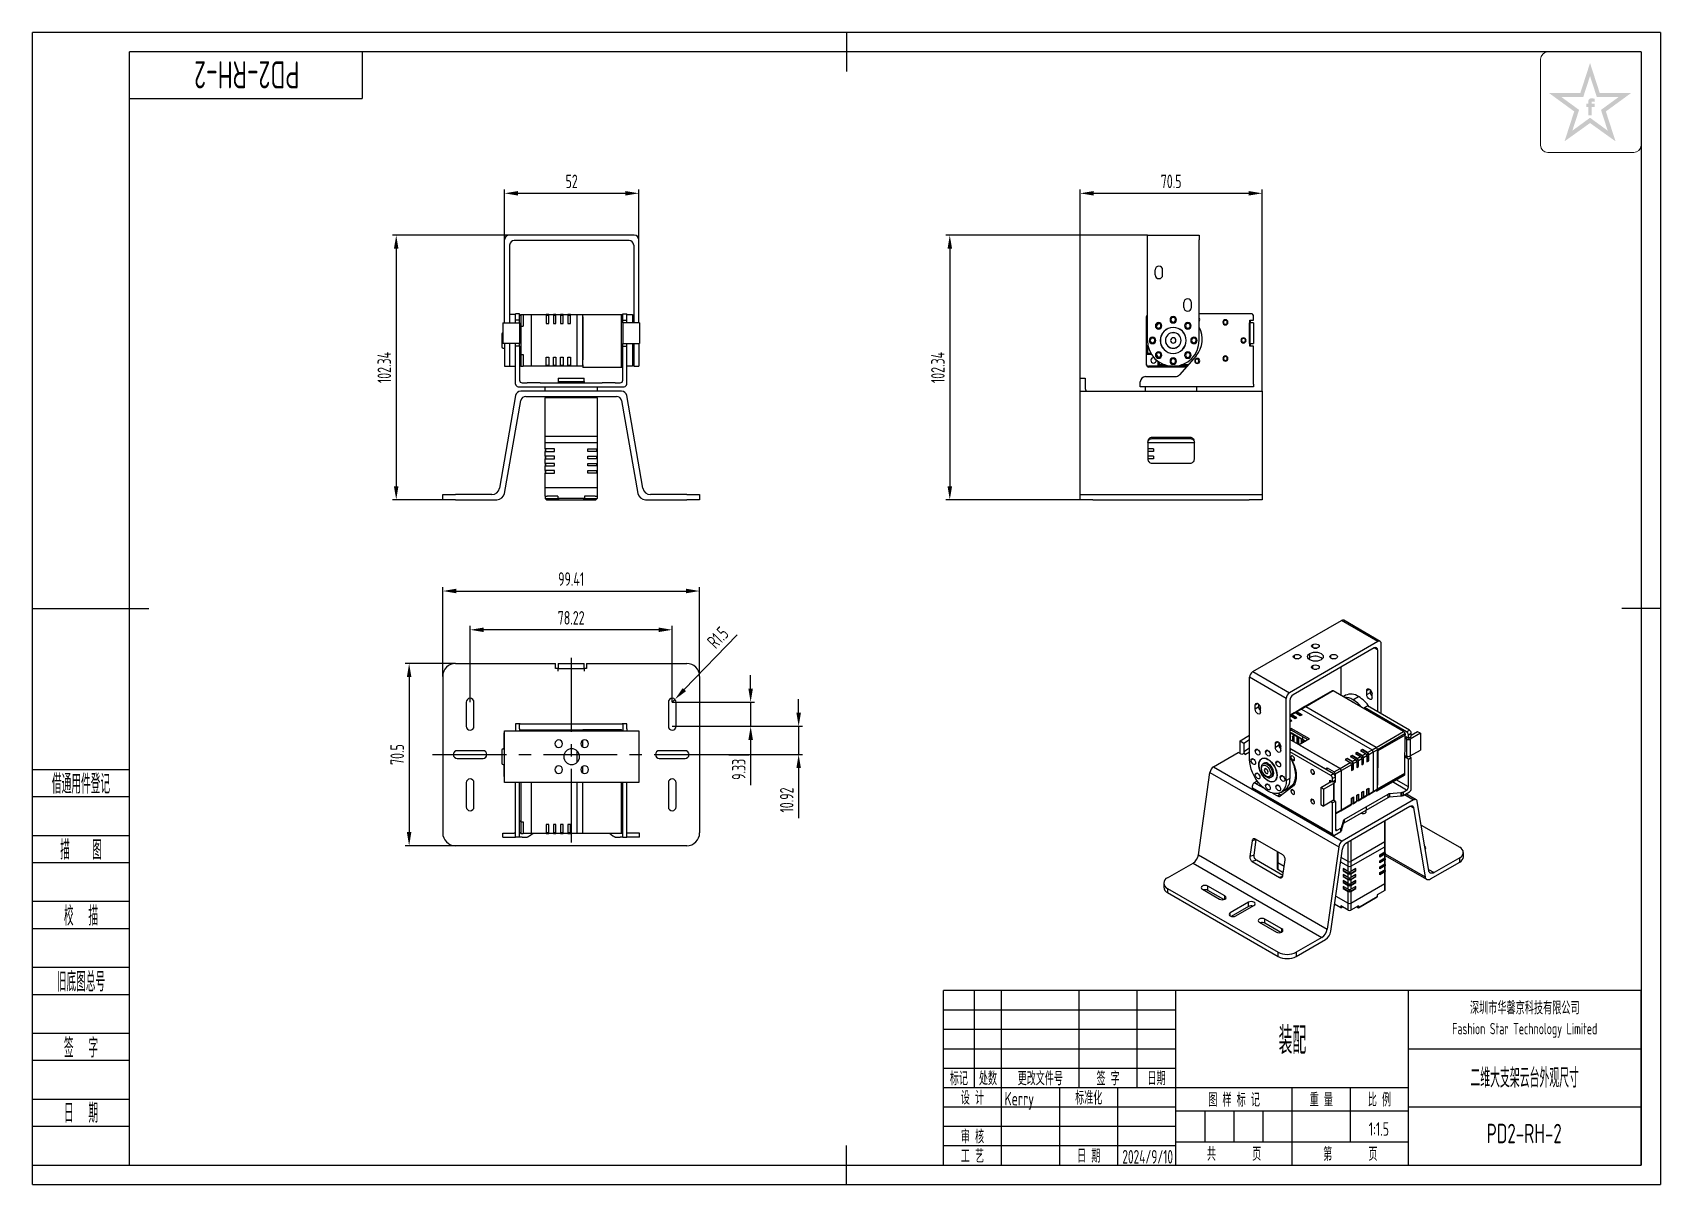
# Model space of a CAD drawing. Header units: inches. Extents: x -38 to 592, y -8 to 438.
import ezdxf
from ezdxf.enums import TextEntityAlignment as Align

# ---------------------------------------------------------------- set-up
doc = ezdxf.new("R2010")
doc.units = ezdxf.units.IN
doc.header["$LTSCALE"] = 1.5
doc.header["$MEASUREMENT"] = 0
doc.linetypes.add('CENTER2', pattern=[28.575, 19.05, -3.175, 3.175, -3.175])
for name, color, linetype in [('1轮廓实线层', 7, 'Continuous'), ('2细线层', 4, 'Continuous'), ('3中心线层', 1, 'CENTER2'), ('6文字层', 3, 'Continuous'), ('7标注层', 4, 'Continuous'), ('图框层', 7, 'Continuous')]:
    doc.layers.add(name, color=color, linetype=linetype)
doc.styles.add('PC_TEXTSTYLE', font='ISOCP.SHX', dxfattribs={"width": 0.707, "bigfont": 'GBCBIG.SHX'})
doc.styles.add('PC_TEXTSTYLE4', font='ISOCP.SHX', dxfattribs={"width": 0.707, "bigfont": 'GBCBIG.SHX'})
doc.dimstyles.new('GB_LINEAR', dxfattribs={"dimtxt": 3.5, "dimasz": 3.5, "dimexe": 1, "dimexo": 0, "dimgap": 1.5, "dimtad": 1, "dimdsep": 46, "dimtxsty": 'PC_TEXTSTYLE', "dimcen": 0, "dimclrd": 256, "dimclrt": 3, "dimadec": 0, "dimazin": 2, "dimtp": 0.1, "dimtm": 0.1, "dimtfac": 0.71, "dimtdec": 3, "dimtmove": 0, "dimatfit": 3, "dimfxl": 1, "dimtfill": 1, "dimarcsym": 0})
doc.dimstyles.new('GB_RADIAL', dxfattribs={"dimtxt": 3.5, "dimasz": 3.5, "dimexe": 1, "dimexo": 0, "dimgap": 1.5, "dimtad": 1, "dimjust": 4, "dimdsep": 46, "dimtxsty": 'PC_TEXTSTYLE', "dimcen": 0, "dimclrd": 256, "dimclrt": 3, "dimadec": 0, "dimazin": 2, "dimtp": 0.1, "dimtm": 0.1, "dimtfac": 0.71, "dimtdec": 3, "dimtmove": 0, "dimatfit": 2, "dimfxl": 1, "dimtfill": 1, "dimarcsym": 0})

msp = doc.modelspace()

# ---------------------------------------------------------------- texts
at = {"layer": '6文字层', "insert": (540, 56.25), "char_height": 4.375, "width": 90, "attachment_point": 5, "style": 'PC_TEXTSTYLE4'}
msp.add_mtext('{\\H1.142857x;深圳市华馨京科技有限公司}\\P\\pxsm1,qc;Fashion Star Technology Limited', dxfattribs=at)

# ---------------------------------------------------------------- blocks, each defined once
blk = doc.blocks.new('ZwmFrameMain_A3^_^无分区图框^_^landscape')
at = {"layer": '1轮廓实线层'}
for p, q in [((185, 292), (185, 282)), ((0, 0), (0, 287)), ((390, 287), (0, 287)), ((390, 287), (390, 0)), ((-25, 143.5), (5, 143.5)), ((395, 143.5), (385, 143.5)), ((185, -5), (185, 5)), ((0, 0), (390, 0))]:
    blk.add_line(p, q, dxfattribs=at)
at = {"layer": '2细线层'}
for p, q in [((-25, -5), (-25, 292)), ((395, 292), (-25, 292)), ((395, 292), (395, -5)), ((-25, -5), (395, -5))]:
    blk.add_line(p, q, dxfattribs=at)
blk = doc.blocks.new('ZwmFrameMain_标题栏1')
at = {"layer": '1轮廓实线层'}
for p, q in [((-180, 0), (-180, 45)), ((0, 45), (-180, 45)), ((-172, 20), (-172, 45)), ((-165, 20), (-165, 45)), ((-145, 20), (-145, 45)), ((-130, 20), (-130, 45)), ((-120, 0), (-120, 45)), ((0, 0), (0, 45)), ((-60, 30), (0, 30)), ((-180, 20), (-60, 20)), ((-165, 0), (-165, 20)), ((-150, 0), (-150, 20)), ((-135, 0), (-135, 20)), ((-60, 15), (0, 15)), ((-180, 0), (0, 0))]:
    blk.add_line(p, q, dxfattribs=at)
at = {"layer": '1轮廓实线层', "color": 7}
for p, q in [((-60, 0), (-60, 45)), ((-180, 25), (-120, 25))]:
    blk.add_line(p, q, dxfattribs=at)
at = {"layer": '2细线层'}
for p, q in [((-180, 40), (-120, 40)), ((-180, 35), (-120, 35)), ((-180, 30), (-120, 30)), ((-90, 0), (-90, 20)), ((-75, 6), (-75, 20)), ((-180, 15), (-120, 15)), ((-120, 14), (-60, 14)), ((-112.5, 6), (-112.5, 14)), ((-105, 6), (-105, 14)), ((-97.5, 6), (-97.5, 14)), ((-180, 10), (-120, 10)), ((-180, 5), (-120, 5)), ((-120, 6), (-60, 6))]:
    blk.add_line(p, q, dxfattribs=at)
at = {"layer": '6文字层', "style": 'PC_TEXTSTYLE', "width": 0.667}
for s, p in [('标记', (-176, 22.5)), ('处数', (-168.5, 22.5)), (' 更改文件号 ', (-155, 22.5)), (' 签 字 ', (-137.5, 22.5)), (' 日期 ', (-125, 22.5)), (' 设 计 ', (-172.5, 17.51)), (' 标准化 ', (-142.5, 17.51)), (' 图 样 标 记 ', (-105, 17)), (' 重 量 ', (-82.5, 17)), (' 比 例 ', (-67.5, 17)), (' 审 核 ', (-172.5, 7.5)), (' 工 艺 ', (-172.5, 2.5)), (' 日 期 ', (-142.5, 2.5)), ('共       页', (-105, 3)), ('第       页', (-75, 3))]:
    blk.add_text(s, height=3.5, dxfattribs=at).set_placement(p, align=Align.MIDDLE)
at = {"layer": '6文字层', "style": 'PC_TEXTSTYLE', "flags": 8}
for tag, height, width, p, p2 in [('企业名称', 5, 3.445461, (-54.29, 34.82), (-5.27, 34.82)), ('产品名称或材料标记', 7, 1.034456, (-113.46, 28.64), (-66.42, 28.64)), ('图样名称', 5, 3.480264, (-54.79, 19.98), (-5.27, 19.98)), ('标准化', 3.5, 1.756036, (-133.83, 15.37), (-120.75, 15.37)), ('审核', 3.5, 2.723972, (-163.99, 5.37), (-150.63, 5.37)), ('重量', 3.5, 2.448074, (-88.46, 7.54), (-76.55, 7.54)), ('比例', 3.5, 2.367734, (-73.35, 7.54), (-61.93, 7.54)), ('图样代号', 5, 3.489916, (-54.79, 5.63), (-5.52, 5.63)), ('工艺', 3.5, 2.851598, (-164.21, 0.37), (-150.89, 0.37)), ('共几页', 3.5, 0.953151, (-108.58, 1.48), (-101.56, 1.48)), ('日期', 3.5, 2.733185, (-133.83, 0.37), (-120.75, 0.37))]:
    blk.add_attdef(tag, text='', height=height, dxfattribs=dict(at, width=width)).set_placement(p, p2, align=Align.FIT)
at = {"layer": '6文字层', "style": 'PC_TEXTSTYLE', "width": 9.901758, "flags": 8}
blk.add_attdef('设计', text='', height=3.5, rotation=359.5768, dxfattribs=at).set_placement((-164.23, 15.37), (-150.37, 15.27), align=Align.FIT)
at = {"layer": '6文字层', "color": 3, "style": 'PC_TEXTSTYLE', "width": 0.96618, "flags": 8}
blk.add_attdef('第几页', text='', height=3.5, dxfattribs=at).set_placement((-78.29, 1.5), (-71.16, 1.5), align=Align.FIT)
at = {"layer": '6文字层', "color": 0, "style": 'PC_TEXTSTYLE', "width": 0.715273, "flags": 8}
blk.add_attdef('图纸张数', text='', height=3.5, dxfattribs=at).set_placement((-2.66, -3.87), (4.46, -3.87), align=Align.FIT)
blk = doc.blocks.new('ZwmFrameMain_图样代号')
at = {"layer": '2细线层', "linetype": 'Continuous'}
for p in [(60, 0), (0, -12)]:
    blk.add_line(p, (60, -12), dxfattribs=at)
at = {"layer": '6文字层', "style": 'PC_TEXTSTYLE', "width": 2.827942}
blk.add_attdef('图样代号', text='', height=7, rotation=180, dxfattribs=at).set_placement((58.24, -2.4), (2.35, -2.4), align=Align.FIT)
blk = doc.blocks.new('ZwmFrameMain_附加栏')
at = {"layer": '2细线层'}
for p, q in [((-25, 102), (0, 102)), ((-25, 95), (0, 95)), ((-25, 85), (0, 85)), ((-25, 78), (0, 78)), ((-25, 68), (0, 68)), ((-25, 61), (0, 61)), ((-25, 51), (0, 51)), ((-25, 44), (0, 44)), ((-25, 34), (0, 34)), ((-25, 27), (0, 27)), ((-25, 17), (0, 17)), ((-25, 10), (0, 10)), ((-25, 0), (0, 0))]:
    blk.add_line(p, q, dxfattribs=at)
at = {"layer": '6文字层', "color": 3, "style": 'PC_TEXTSTYLE'}
for s, width, p in [('借通用件登记', 0.667, (-12.5, 98.5)), ('描   图', 0.6667, (-12.5, 81.5)), ('校  描', 0.667, (-12.5, 64.5)), ('旧底图总号', 0.667, (-12.5, 47.5)), ('签  字', 0.667, (-12.5, 30.5)), ('日  期', 0.667, (-12.49, 13.6))]:
    blk.add_text(s, height=5, dxfattribs=dict(at, width=width)).set_placement(p, align=Align.MIDDLE)
at = {"layer": '6文字层', "style": 'PC_TEXTSTYLE'}
for tag, width, p, p2 in [('借通用件登记', 0.671328, (-23.44, 86.36), (-1.25, 86.36)), ('描图', 2.120922, (-23.44, 69.36), (-1.25, 69.36)), ('校图', 2.149976, (-23.75, 52.06), (-1.25, 52.06)), ('旧底图总号', 0.761452, (-22.84, 35.67), (-1.86, 35.67)), ('签字', 2.026939, (-23.14, 18.37), (-1.56, 18.37)), ('日期', 1.89999, (-22.84, 1.37), (-2.17, 1.37))]:
    blk.add_attdef(tag, text='', height=5, dxfattribs=dict(at, width=width)).set_placement(p, p2, align=Align.FIT)
blk = doc.blocks.new('*D17')
at = {"layer": '7标注层', "color": 0, "lineweight": -2}
for p, q in [((145.14, 357.83), (145.14, 377.33)), ((197.14, 357.83), (197.14, 377.33))]:
    blk.add_line(p, q, dxfattribs=at)
at = {"layer": '7标注层', "lineweight": -2}
blk.add_line((150.39, 375.83), (191.89, 375.83), dxfattribs=at)
at = {"layer": '7标注层'}
for points in [[(150.39, 376.71), (150.39, 374.96), (145.14, 375.83)], [(191.89, 374.96), (191.89, 376.71), (197.14, 375.83)]]:
    blk.add_solid(points, dxfattribs=at)
at = {"layer": 'Defpoints', "color": 0}
for p in [(197.14, 375.83), (145.14, 357.83), (197.14, 357.83)]:
    blk.add_point(p, dxfattribs=at)
at = {"layer": '7标注层', "color": 3, "insert": (171.14, 380.45), "char_height": 5.25, "attachment_point": 5, "style": 'PC_TEXTSTYLE', "bg_fill": 3, "box_fill_scale": 1.25, "bg_fill_color": 257, "bg_fill_transparency": 0}
blk.add_mtext('52', dxfattribs=at)
blk = doc.blocks.new('*D18')
at = {"layer": '7标注层', "color": 0, "lineweight": -2}
for p, q in [((146.94, 359.63), (101.74, 359.63)), ((121.24, 257.29), (101.74, 257.29))]:
    blk.add_line(p, q, dxfattribs=at)
at = {"layer": '7标注层', "lineweight": -2}
blk.add_line((103.24, 354.38), (103.24, 262.54), dxfattribs=at)
at = {"layer": '7标注层'}
for points in [[(104.11, 354.38), (102.36, 354.38), (103.24, 359.63)], [(102.36, 262.54), (104.11, 262.54), (103.24, 257.29)]]:
    blk.add_solid(points, dxfattribs=at)
at = {"layer": 'Defpoints', "color": 0}
for p in [(146.94, 359.63), (103.24, 257.29), (121.24, 257.29)]:
    blk.add_point(p, dxfattribs=at)
at = {"layer": '7标注层', "color": 3, "insert": (98.62, 308.46), "char_height": 5.25, "attachment_point": 5, "rotation": 90, "style": 'PC_TEXTSTYLE', "bg_fill": 3, "box_fill_scale": 1.25, "bg_fill_color": 257, "bg_fill_transparency": 0}
blk.add_mtext('102.34', dxfattribs=at)
blk = doc.blocks.new('*D19')
at = {"layer": '7标注层', "color": 0, "lineweight": -2}
for p, q in [((121.24, 189.01), (121.24, 223.51)), ((220.65, 189.01), (220.65, 223.51))]:
    blk.add_line(p, q, dxfattribs=at)
at = {"layer": '7标注层', "lineweight": -2}
blk.add_line((126.49, 222.01), (215.4, 222.01), dxfattribs=at)
at = {"layer": '7标注层'}
for points in [[(126.49, 222.89), (126.49, 221.14), (121.24, 222.01)], [(215.4, 221.14), (215.4, 222.89), (220.65, 222.01)]]:
    blk.add_solid(points, dxfattribs=at)
at = {"layer": 'Defpoints', "color": 0}
for p in [(220.65, 222.01), (121.24, 189.01), (220.65, 189.01)]:
    blk.add_point(p, dxfattribs=at)
at = {"layer": '7标注层', "color": 3, "insert": (170.94, 226.63), "char_height": 5.25, "attachment_point": 5, "style": 'PC_TEXTSTYLE', "bg_fill": 3, "box_fill_scale": 1.25, "bg_fill_color": 257, "bg_fill_transparency": 0}
blk.add_mtext('99.41', dxfattribs=at)
blk = doc.blocks.new('*D20')
at = {"layer": '7标注层', "color": 0, "lineweight": -2}
for p, q in [((126.24, 194.01), (106.74, 194.01)), ((126.24, 123.51), (106.74, 123.51))]:
    blk.add_line(p, q, dxfattribs=at)
at = {"layer": '7标注层', "lineweight": -2}
blk.add_line((108.24, 188.76), (108.24, 128.76), dxfattribs=at)
at = {"layer": '7标注层'}
for points in [[(109.11, 188.76), (107.36, 188.76), (108.24, 194.01)], [(107.36, 128.76), (109.11, 128.76), (108.24, 123.51)]]:
    blk.add_solid(points, dxfattribs=at)
at = {"layer": 'Defpoints', "color": 0}
for p in [(126.24, 194.01), (108.24, 123.51), (126.24, 123.51)]:
    blk.add_point(p, dxfattribs=at)
at = {"layer": '7标注层', "color": 3, "insert": (103.62, 158.76), "char_height": 5.25, "attachment_point": 5, "rotation": 90, "style": 'PC_TEXTSTYLE', "bg_fill": 3, "box_fill_scale": 1.25, "bg_fill_color": 257, "bg_fill_transparency": 0}
blk.add_mtext('70.5', dxfattribs=at)
blk = doc.blocks.new('*D21')
at = {"layer": '7标注层', "color": 0, "lineweight": -2}
for p, q in [((367.89, 304.29), (367.89, 377.33)), ((438.39, 299.29), (438.39, 377.33))]:
    blk.add_line(p, q, dxfattribs=at)
at = {"layer": '7标注层', "lineweight": -2}
blk.add_line((373.14, 375.83), (433.14, 375.83), dxfattribs=at)
at = {"layer": '7标注层'}
for points in [[(373.14, 376.71), (373.14, 374.96), (367.89, 375.83)], [(433.14, 374.96), (433.14, 376.71), (438.39, 375.83)]]:
    blk.add_solid(points, dxfattribs=at)
at = {"layer": 'Defpoints', "color": 0}
for p in [(438.39, 375.83), (367.89, 304.29), (438.39, 299.29)]:
    blk.add_point(p, dxfattribs=at)
at = {"layer": '7标注层', "color": 3, "insert": (403.14, 380.45), "char_height": 5.25, "attachment_point": 5, "style": 'PC_TEXTSTYLE', "bg_fill": 3, "box_fill_scale": 1.25, "bg_fill_color": 257, "bg_fill_transparency": 0}
blk.add_mtext('70.5', dxfattribs=at)
blk = doc.blocks.new('*D22')
at = {"layer": '7标注层', "color": 0, "lineweight": -2}
for p, q in [((393.95, 359.63), (315.97, 359.63)), ((367.89, 257.29), (315.97, 257.29))]:
    blk.add_line(p, q, dxfattribs=at)
at = {"layer": '7标注层', "lineweight": -2}
blk.add_line((317.47, 354.38), (317.47, 262.54), dxfattribs=at)
at = {"layer": '7标注层'}
for points in [[(318.35, 354.38), (316.6, 354.38), (317.47, 359.63)], [(316.6, 262.54), (318.35, 262.54), (317.47, 257.29)]]:
    blk.add_solid(points, dxfattribs=at)
at = {"layer": 'Defpoints', "color": 0}
for p in [(393.95, 359.63), (317.47, 257.29), (367.89, 257.29)]:
    blk.add_point(p, dxfattribs=at)
at = {"layer": '7标注层', "color": 3, "insert": (312.86, 308.46), "char_height": 5.25, "attachment_point": 5, "rotation": 90, "style": 'PC_TEXTSTYLE', "bg_fill": 3, "box_fill_scale": 1.25, "bg_fill_color": 257, "bg_fill_transparency": 0}
blk.add_mtext('102.34', dxfattribs=at)
blk = doc.blocks.new('*D23')
at = {"layer": '7标注层', "lineweight": -2}
for p, q in [((240.41, 184.26), (240.41, 189.51)), ((240.41, 179.01), (240.41, 169.68)), ((240.41, 164.43), (240.41, 146.89))]:
    blk.add_line(p, q, dxfattribs=at)
at = {"layer": '7标注层', "color": 0, "lineweight": -2}
for p, q in [((210.05, 179.01), (241.91, 179.01)), ((210.05, 169.68), (241.91, 169.68))]:
    blk.add_line(p, q, dxfattribs=at)
at = {"layer": '7标注层'}
for points in [[(239.53, 184.26), (241.28, 184.26), (240.41, 179.01)], [(241.28, 164.43), (239.53, 164.43), (240.41, 169.68)]]:
    blk.add_solid(points, dxfattribs=at)
at = {"layer": 'Defpoints', "color": 0}
for p in [(210.05, 179.01), (210.05, 169.68), (240.41, 169.68)]:
    blk.add_point(p, dxfattribs=at)
at = {"layer": '7标注层', "color": 3, "insert": (235.79, 153.04), "char_height": 5.25, "attachment_point": 5, "rotation": 90, "style": 'PC_TEXTSTYLE', "bg_fill": 3, "box_fill_scale": 1.25, "bg_fill_color": 257, "bg_fill_transparency": 0}
blk.add_mtext('9.33', dxfattribs=at)
blk = doc.blocks.new('*D24')
at = {"layer": '7标注层', "lineweight": -2}
for p, q in [((235.19, 205.11), (214.74, 183.87)), ((210.05, 179.01), (211.1, 180.09))]:
    blk.add_line(p, q, dxfattribs=at)
at = {"layer": '7标注层'}
blk.add_solid([(214.11, 184.48), (215.37, 183.27), (211.1, 180.09)], dxfattribs=at)
at = {"layer": 'Defpoints', "color": 0}
for p in [(210.05, 179.01), (211.1, 180.09)]:
    blk.add_point(p, dxfattribs=at)
at = {"layer": '7标注层', "color": 3, "insert": (227.73, 204.02), "char_height": 5.25, "attachment_point": 5, "rotation": 46.08017, "style": 'PC_TEXTSTYLE', "bg_fill": 3, "box_fill_scale": 1.25, "bg_fill_color": 257, "bg_fill_transparency": 0}
blk.add_mtext('R1.5', dxfattribs=at)
blk = doc.blocks.new('*D25')
at = {"layer": '7标注层', "lineweight": -2}
for p, q in [((258.98, 174.93), (258.98, 180.18)), ((258.98, 169.68), (258.98, 158.76)), ((258.98, 153.51), (258.98, 134.1))]:
    blk.add_line(p, q, dxfattribs=at)
at = {"layer": '7标注层', "color": 0, "lineweight": -2}
for p, q in [((210.05, 169.68), (260.48, 169.68)), ((225.23, 158.76), (260.48, 158.76))]:
    blk.add_line(p, q, dxfattribs=at)
at = {"layer": '7标注层'}
for points in [[(258.11, 174.93), (259.86, 174.93), (258.98, 169.68)], [(259.86, 153.51), (258.11, 153.51), (258.98, 158.76)]]:
    blk.add_solid(points, dxfattribs=at)
at = {"layer": 'Defpoints', "color": 0}
for p in [(210.05, 169.68), (225.23, 158.76), (258.98, 158.76)]:
    blk.add_point(p, dxfattribs=at)
at = {"layer": '7标注层', "color": 3, "insert": (254.37, 141.18), "char_height": 5.25, "attachment_point": 5, "rotation": 90, "style": 'PC_TEXTSTYLE', "bg_fill": 3, "box_fill_scale": 1.25, "bg_fill_color": 257, "bg_fill_transparency": 0}
blk.add_mtext('10.92', dxfattribs=at)
blk = doc.blocks.new('*D26')
at = {"layer": '7标注层', "color": 0, "lineweight": -2}
for p, q in [((131.83, 179.01), (131.83, 208.51)), ((210.05, 179.01), (210.05, 208.51))]:
    blk.add_line(p, q, dxfattribs=at)
at = {"layer": '7标注层', "lineweight": -2}
blk.add_line((204.8, 207.01), (137.08, 207.01), dxfattribs=at)
at = {"layer": '7标注层'}
for points in [[(137.08, 207.89), (137.08, 206.14), (131.83, 207.01)], [(204.8, 206.14), (204.8, 207.89), (210.05, 207.01)]]:
    blk.add_solid(points, dxfattribs=at)
at = {"layer": 'Defpoints', "color": 0}
for p in [(131.83, 207.01), (131.83, 179.01), (210.05, 179.01)]:
    blk.add_point(p, dxfattribs=at)
at = {"layer": '7标注层', "color": 3, "insert": (170.94, 211.63), "char_height": 5.25, "attachment_point": 5, "style": 'PC_TEXTSTYLE', "bg_fill": 3, "box_fill_scale": 1.25, "bg_fill_color": 257, "bg_fill_transparency": 0}
blk.add_mtext('78.22', dxfattribs=at)

# ---------------------------------------------------------------- hatches: boundary and pattern name
at = {"layer": '6文字层', "lineweight": 5}
h = msp.add_hatch(color=2, dxfattribs=at)
edge = h.paths.add_edge_path(flags=0)
edge.add_line((565.881, 409.272), (566.989, 409.272))
edge.add_line((566.989, 409.272), (566.989, 410.465))
edge.add_line((566.989, 410.465), (565.894, 410.465))
edge.add_line((565.894, 410.465), (565.894, 411.049))
edge.add_spline(control_points=[(565.894, 411.049), (565.893, 411.118), (565.89, 411.388), (566.419, 411.304), (566.75, 411.255), (566.937, 411.207), (567.015, 411.187)], knot_values=[0, 0, 0, 0, 1.4943482, 5.8188355, 8.4876202, 10.3632598, 10.3632598, 10.3632598, 10.3632598], degree=3, periodic=0)
edge.add_line((567.015, 411.187), (567.015, 412.408))
edge.add_spline(control_points=[(567.015, 412.408), (566.814, 412.456), (566.33, 412.571), (565.636, 412.63), (564.994, 412.34), (564.67, 411.935), (564.616, 411.627), (564.6, 411.54)], knot_values=[0, 0, 0, 0, 4.9341397, 11.9452686, 16.0265909, 21.3569295, 23.4510995, 23.4510995, 23.4510995, 23.4510995], degree=3, periodic=0)
edge.add_line((564.6, 411.54), (564.6, 410.465))
edge.add_line((564.6, 410.465), (563.798, 410.465))
edge.add_line((563.798, 410.465), (563.798, 409.272))
edge.add_line((563.798, 409.272), (564.609, 409.272))
edge.add_line((564.609, 409.272), (564.609, 405.94))
edge.add_line((564.609, 405.94), (565.881, 405.94))
edge.add_line((565.881, 405.94), (565.881, 409.272))
h.paths.add_polyline_path([(581.158, 414.632), (569.006, 414.632), (565.254, 426.225), (561.502, 414.632), (549.35, 414.632), (559.134, 407.498), (555.382, 395.938), (565.254, 403.006), (575.126, 395.938), (571.374, 407.498)])
h.paths.add_polyline_path([(569.492, 408.091), (572.103, 400.046), (565.254, 405.059), (558.405, 400.046), (561.016, 408.091), (554.146, 413.101), (562.635, 413.101), (565.254, 421.185), (567.873, 413.101), (576.362, 413.101)], flags=16)

# ---------------------------------------------------------------- linework, layer by layer
at = {"color": 7, "linetype": 'Continuous', "lineweight": 25}
for p, q in [((195.343, 359.633), (146.943, 359.633)), ((393.955, 357.833), (393.955, 359.633)), ((393.955, 359.633), (413.958, 359.633)), ((413.958, 359.633), (413.958, 357.833)), ((145.143, 325.739), (145.143, 357.833)), ((147.143, 355.833), (147.143, 325.739)), ((193.343, 357.633), (148.943, 357.633)), ((195.143, 355.833), (195.143, 325.739)), ((197.143, 325.739), (197.143, 357.833)), ((393.955, 318.933), (393.955, 357.833)), ((413.958, 318.933), (413.958, 357.833)), ((396.955, 344.283), (396.955, 346.183)), ((399.855, 344.283), (399.855, 346.183)), ((149.443, 328.933), (147.143, 328.933)), ((150.943, 329.239), (149.443, 329.239)), ((149.443, 328.239), (149.443, 329.239)), ((149.443, 326.739), (149.443, 328.239)), ((150.943, 328.239), (150.943, 329.239)), ((151.443, 328.933), (150.943, 328.433)), ((150.943, 326.739), (150.943, 328.239)), ((151.443, 328.933), (151.443, 326.933)), ((151.443, 328.933), (152.343, 328.933)), ((152.343, 328.933), (155.643, 328.933)), ((152.343, 328.933), (152.343, 328.233)), ((152.343, 328.233), (152.343, 324.433)), ((155.643, 328.233), (155.643, 328.933)), ((155.643, 328.933), (161.243, 328.933)), ((155.643, 309.633), (155.643, 328.233)), ((161.243, 328.933), (161.243, 328.233)), ((162.243, 328.933), (161.243, 328.933)), ((161.243, 328.683), (162.243, 328.683)), ((161.243, 328.233), (161.243, 325.433)), ((162.243, 328.933), (164.043, 328.933)), ((162.243, 328.233), (162.243, 328.933)), ((162.243, 325.433), (162.243, 328.233)), ((164.043, 328.933), (164.043, 328.233)), ((165.043, 328.933), (164.043, 328.933)), ((164.043, 328.683), (165.043, 328.683)), ((164.043, 328.233), (164.043, 325.433)), ((165.043, 328.933), (166.843, 328.933)), ((165.043, 328.233), (165.043, 328.933)), ((165.043, 325.433), (165.043, 328.233)), ((166.843, 328.933), (166.843, 328.233)), ((167.843, 328.933), (166.843, 328.933)), ((166.843, 328.683), (167.843, 328.683)), ((166.843, 328.233), (166.843, 325.433)), ((167.843, 328.933), (169.643, 328.933)), ((167.843, 328.233), (167.843, 328.933)), ((167.843, 325.433), (167.843, 328.233)), ((169.643, 328.933), (169.643, 328.233)), ((170.643, 328.933), (169.643, 328.933)), ((169.643, 328.683), (170.643, 328.683)), ((169.643, 328.233), (169.643, 325.433)), ((170.643, 328.933), (173.143, 328.933)), ((170.643, 328.233), (170.643, 328.933)), ((170.643, 325.433), (170.643, 328.233)), ((173.143, 328.933), (175.443, 328.933)), ((173.143, 328.933), (173.143, 328.233)), ((173.143, 328.233), (173.143, 309.633)), ((175.443, 328.233), (175.443, 328.933)), ((175.443, 328.933), (190.443, 328.933)), ((175.443, 309.633), (175.443, 328.233)), ((175.443, 328.076), (175.443, 327.732)), ((175.443, 327.732), (175.443, 311.458)), ((190.443, 328.933), (190.943, 328.433)), ((190.443, 328.076), (190.443, 328.233)), ((190.443, 311.448), (190.443, 327.732)), ((190.943, 329.239), (192.443, 329.239)), ((190.943, 328.239), (190.943, 329.239)), ((190.943, 326.739), (190.943, 328.239)), ((192.443, 328.239), (192.443, 329.239)), ((192.443, 328.933), (194.693, 328.933)), ((192.443, 326.739), (192.443, 328.239)), ((194.693, 328.933), (194.693, 325.739)), ((393.631, 324.433), (393.631, 328.233)), ((408.058, 331.683), (408.058, 333.583)), ((410.958, 331.683), (410.958, 333.583)), ((434.066, 329.239), (413.958, 329.239)), ((435.066, 326.739), (435.066, 328.239)), ((144.143, 321.433), (144.143, 318.933)), ((144.443, 325.739), (144.443, 317.739)), ((144.443, 325.739), (149.943, 325.739)), ((150.943, 326.739), (149.443, 326.739)), ((149.443, 325.739), (149.443, 326.739)), ((149.943, 325.739), (150.943, 325.739)), ((150.943, 325.739), (150.943, 326.739)), ((150.943, 325.739), (150.943, 317.739)), ((150.943, 323.933), (151.443, 324.433)), ((151.443, 324.433), (151.443, 313.433)), ((151.443, 324.433), (152.343, 324.433)), ((161.243, 325.433), (162.243, 325.433)), ((164.043, 325.433), (165.043, 325.433)), ((166.843, 325.433), (167.843, 325.433)), ((169.643, 325.433), (170.643, 325.433)), ((190.943, 326.739), (192.443, 326.739)), ((190.943, 325.739), (190.943, 326.739)), ((191.943, 325.739), (190.943, 325.739)), ((190.943, 325.739), (190.943, 317.739)), ((197.443, 325.739), (191.943, 325.739)), ((192.443, 325.739), (192.443, 326.739)), ((197.443, 325.739), (197.443, 317.739)), ((393.631, 324.433), (393.955, 324.11)), ((393.631, 324.433), (393.955, 324.433)), ((393.631, 313.433), (393.631, 324.433)), ((433.432, 317.739), (433.432, 325.739)), ((433.566, 326.739), (435.066, 326.739)), ((433.566, 325.739), (433.566, 326.739)), ((435.066, 325.739), (433.566, 325.739)), ((433.566, 325.739), (433.566, 317.739)), ((433.631, 326.739), (433.631, 325.739)), ((433.714, 326.739), (433.709, 325.739)), ((435.066, 325.739), (435.066, 317.739)), ((144.143, 318.933), (144.143, 316.433)), ((149.943, 317.739), (144.443, 317.739)), ((144.643, 315.933), (145.143, 315.933)), ((145.143, 317.739), (145.143, 308.932)), ((147.143, 317.739), (147.143, 308.932)), ((149.443, 316.739), (149.443, 317.739)), ((150.943, 316.739), (149.443, 316.739)), ((149.443, 302.039), (149.443, 316.739)), ((150.943, 317.739), (149.943, 317.739)), ((150.943, 316.739), (150.943, 317.739)), ((150.943, 316.739), (150.943, 303.539)), ((190.943, 317.739), (191.943, 317.739)), ((190.943, 316.739), (190.943, 317.739)), ((190.943, 316.739), (192.443, 316.739)), ((190.943, 303.539), (190.943, 316.739)), ((191.943, 317.739), (197.443, 317.739)), ((192.443, 316.739), (192.443, 317.739)), ((192.443, 302.039), (192.443, 316.739)), ((194.693, 317.747), (194.693, 308.933)), ((195.143, 317.739), (195.143, 308.932)), ((197.143, 317.739), (197.143, 308.932)), ((394.131, 313.933), (394.131, 317.061)), ((433.566, 317.739), (435.066, 317.739)), ((433.566, 316.739), (433.566, 317.739)), ((435.066, 316.739), (433.566, 316.739)), ((433.631, 317.739), (433.631, 316.739)), ((433.666, 317.739), (433.66, 316.739)), ((435.066, 302.039), (435.066, 316.739)), ((145.143, 308.932), (147.143, 308.932)), ((147.143, 308.933), (149.443, 308.933)), ((151.443, 313.433), (150.943, 313.933)), ((150.943, 309.433), (151.443, 308.933)), ((151.443, 313.433), (152.343, 313.433)), ((151.443, 310.933), (151.443, 308.933)), ((151.443, 308.933), (152.343, 308.933)), ((152.343, 313.433), (152.343, 309.633)), ((152.343, 309.633), (152.343, 308.933)), ((155.643, 308.933), (152.343, 308.933)), ((155.643, 308.933), (155.643, 309.633)), ((161.243, 308.933), (155.643, 308.933)), ((161.243, 312.433), (162.243, 312.433)), ((161.243, 309.633), (161.243, 312.433)), ((161.243, 308.933), (161.243, 309.633)), ((162.243, 309.183), (161.243, 309.183)), ((162.243, 308.933), (161.243, 308.933)), ((162.243, 312.433), (162.243, 309.633)), ((162.243, 309.633), (162.243, 308.933)), ((164.043, 308.933), (162.243, 308.933)), ((164.043, 312.433), (165.043, 312.433)), ((164.043, 309.633), (164.043, 312.433)), ((164.043, 308.933), (164.043, 309.633)), ((165.043, 309.183), (164.043, 309.183)), ((165.043, 308.933), (164.043, 308.933)), ((165.043, 312.433), (165.043, 309.633)), ((165.043, 309.633), (165.043, 308.933)), ((166.843, 308.933), (165.043, 308.933)), ((166.843, 312.433), (167.843, 312.433)), ((166.843, 309.633), (166.843, 312.433)), ((166.843, 308.933), (166.843, 309.633)), ((167.843, 309.183), (166.843, 309.183)), ((167.843, 308.933), (166.843, 308.933)), ((167.843, 312.433), (167.843, 309.633)), ((167.843, 309.633), (167.843, 308.933)), ((169.643, 308.933), (167.843, 308.933)), ((169.643, 312.433), (170.643, 312.433)), ((169.643, 309.633), (169.643, 312.433)), ((169.643, 308.933), (169.643, 309.633)), ((170.643, 309.183), (169.643, 309.183)), ((170.643, 308.933), (169.643, 308.933)), ((170.643, 312.433), (170.643, 309.633)), ((170.643, 309.633), (170.643, 308.933)), ((173.143, 308.933), (170.643, 308.933)), ((173.143, 309.633), (173.143, 308.933)), ((175.443, 308.933), (173.143, 308.933)), ((175.443, 308.933), (175.443, 309.633)), ((175.443, 309.512), (175.443, 309.132)), ((175.443, 309.132), (175.443, 308.436)), ((175.443, 308.933), (175.443, 308.933)), ((190.443, 309.633), (190.443, 311.459)), ((190.443, 309.515), (190.443, 309.633)), ((190.443, 309.132), (190.443, 309.512)), ((190.943, 308.936), (190.443, 308.436)), ((194.693, 308.933), (192.443, 308.933)), ((195.143, 313.933), (194.693, 313.933)), ((195.143, 308.932), (197.143, 308.932)), ((393.619, 309.349), (393.631, 311.566)), ((394.131, 313.933), (393.631, 313.433)), ((395.603, 313.433), (393.631, 313.433)), ((393.631, 309.633), (393.631, 313.433)), ((395.294, 313.933), (394.131, 313.933)), ((398.131, 308.933), (394.331, 308.933)), ((397.381, 311.245), (397.369, 311.408)), ((398.131, 308.933), (398.131, 310.803)), ((398.131, 308.933), (398.631, 309.433)), ((403.769, 308.933), (398.131, 308.933)), ((398.631, 309.433), (398.631, 310.467)), ((400.828, 309.433), (398.631, 309.433)), ((409.239, 308.933), (404.144, 308.933)), ((412.807, 313.019), (406.338, 305.612)), ((409.675, 309.433), (407.085, 309.433)), ((151.943, 302.539), (153.885, 302.539)), ((154.762, 302.539), (154.467, 302.539)), ((158.321, 302.539), (154.762, 302.539)), ((158.903, 302.539), (170.943, 302.539)), ((165.943, 304.289), (175.943, 304.289)), ((165.943, 304.289), (165.943, 303.039)), ((165.943, 303.039), (165.943, 302.539)), ((165.943, 303.039), (175.943, 303.039)), ((170.943, 302.539), (182.982, 302.539)), ((190.443, 308.436), (175.443, 308.436)), ((175.943, 303.039), (175.943, 304.289)), ((175.943, 303.039), (175.943, 302.539)), ((187.123, 302.539), (183.564, 302.539)), ((187.418, 302.539), (187.123, 302.539)), ((188, 302.539), (189.943, 302.539)), ((367.885, 299.289), (367.885, 304.289)), ((367.885, 304.289), (369.885, 304.289)), ((369.885, 304.289), (369.885, 300.289)), ((391.214, 302.039), (391.214, 302.927)), ((393.214, 304.927), (404.832, 304.927)), ((408.918, 308.566), (394.316, 308.645)), ((149.454, 297.634), (143.172, 261.772)), ((150.443, 301.039), (153.885, 301.039)), ((190.462, 299.289), (151.424, 299.289)), ((153.424, 297.289), (188.462, 297.289)), ((154.467, 301.039), (154.762, 301.039)), ((154.762, 301.039), (158.321, 301.039)), ((158.903, 301.039), (170.943, 301.039)), ((160.943, 299.289), (160.943, 301.039)), ((160.943, 296.789), (161.443, 297.289)), ((160.943, 281.789), (160.943, 296.789)), ((180.243, 296.789), (161.643, 296.789)), ((170.943, 301.039), (182.982, 301.039)), ((180.443, 297.289), (180.943, 296.789)), ((180.943, 301.039), (180.943, 299.289)), ((180.943, 296.789), (180.943, 281.789)), ((183.564, 301.039), (187.123, 301.039)), ((187.123, 301.039), (187.418, 301.039)), ((188, 301.039), (191.443, 301.039)), ((198.713, 261.772), (192.432, 297.634)), ((367.885, 299.289), (438.385, 299.289)), ((367.885, 297.634), (367.885, 299.289)), ((367.885, 261.772), (367.885, 297.634)), ((391.214, 301.039), (391.214, 302.039)), ((435.066, 301.039), (391.214, 301.039)), ((393.14, 301.039), (393.14, 299.289)), ((413.14, 299.289), (413.14, 301.039)), ((435.066, 302.039), (435.066, 301.039)), ((438.385, 299.289), (438.385, 297.634)), ((438.385, 297.634), (438.385, 261.772)), ((145.172, 259.772), (151.454, 295.634)), ((190.432, 295.634), (196.713, 259.772)), ((160.943, 279.489), (160.943, 281.789)), ((161.643, 281.789), (160.943, 281.789)), ((160.943, 279.489), (161.643, 279.489)), ((160.943, 276.989), (160.943, 279.489)), ((180.243, 281.789), (161.643, 281.789)), ((161.643, 279.489), (180.243, 279.489)), ((180.943, 281.789), (180.243, 281.789)), ((180.243, 279.489), (180.943, 279.489)), ((180.943, 281.789), (180.943, 279.489)), ((180.943, 279.489), (180.943, 276.989)), ((394.135, 279.872), (394.135, 272.977)), ((394.135, 279.489), (412.135, 279.489)), ((410.635, 281.349), (395.635, 281.349)), ((395.635, 280.938), (410.635, 280.938)), ((412.135, 272.977), (412.135, 279.872)), ((161.643, 276.989), (160.943, 276.989)), ((160.943, 276.989), (160.943, 275.989)), ((160.943, 274.189), (160.943, 275.989)), ((160.943, 275.989), (161.643, 275.989)), ((161.643, 274.189), (160.943, 274.189)), ((160.943, 274.189), (160.943, 273.189)), ((160.943, 271.389), (160.943, 273.189)), ((160.943, 273.189), (161.643, 273.189)), ((161.643, 271.389), (160.943, 271.389)), ((160.943, 271.389), (160.943, 270.389)), ((161.193, 275.989), (161.193, 276.989)), ((161.193, 273.189), (161.193, 274.189)), ((161.193, 270.389), (161.193, 271.389)), ((164.443, 276.989), (161.643, 276.989)), ((161.643, 275.989), (164.443, 275.989)), ((164.443, 274.189), (161.643, 274.189)), ((161.643, 273.189), (164.443, 273.189)), ((164.443, 271.389), (161.643, 271.389)), ((164.443, 275.989), (164.443, 276.989)), ((164.443, 273.189), (164.443, 274.189)), ((164.443, 270.389), (164.443, 271.389)), ((177.443, 276.989), (180.243, 276.989)), ((177.443, 275.989), (177.443, 276.989)), ((180.243, 275.989), (177.443, 275.989)), ((177.443, 274.189), (180.243, 274.189)), ((177.443, 273.189), (177.443, 274.189)), ((180.243, 273.189), (177.443, 273.189)), ((177.443, 271.389), (180.243, 271.389)), ((177.443, 270.389), (177.443, 271.389)), ((180.243, 276.989), (180.943, 276.989)), ((180.943, 275.989), (180.243, 275.989)), ((180.243, 274.189), (180.943, 274.189)), ((180.943, 273.189), (180.243, 273.189)), ((180.243, 271.389), (180.943, 271.389)), ((180.693, 276.989), (180.693, 275.989)), ((180.693, 274.189), (180.693, 273.189)), ((180.693, 271.389), (180.693, 270.389)), ((180.943, 276.989), (180.943, 275.989)), ((180.943, 275.989), (180.943, 274.189)), ((180.943, 274.189), (180.943, 273.189)), ((180.943, 273.189), (180.943, 271.389)), ((180.943, 271.389), (180.943, 270.389)), ((396.315, 276.989), (394.135, 276.989)), ((396.315, 275.989), (394.135, 275.989)), ((396.315, 274.189), (394.135, 274.189)), ((396.315, 273.189), (394.135, 273.189)), ((395.635, 271.499), (410.635, 271.499)), ((396.315, 276.989), (396.315, 275.989)), ((396.315, 274.189), (396.315, 273.189)), ((160.943, 268.589), (160.943, 270.389)), ((160.943, 270.389), (161.643, 270.389)), ((161.643, 268.589), (160.943, 268.589)), ((160.943, 268.589), (160.943, 267.589)), ((160.943, 261.989), (160.943, 267.589)), ((160.943, 267.589), (161.643, 267.589)), ((161.193, 267.589), (161.193, 268.589)), ((161.643, 270.389), (164.443, 270.389)), ((164.443, 268.589), (161.643, 268.589)), ((161.643, 267.589), (164.443, 267.589)), ((164.443, 267.589), (164.443, 268.589)), ((180.243, 270.389), (177.443, 270.389)), ((177.443, 268.589), (180.243, 268.589)), ((177.443, 267.589), (177.443, 268.589)), ((180.243, 267.589), (177.443, 267.589)), ((180.943, 270.389), (180.243, 270.389)), ((180.243, 268.589), (180.943, 268.589)), ((180.943, 267.589), (180.243, 267.589)), ((180.693, 268.589), (180.693, 267.589)), ((180.943, 270.389), (180.943, 268.589)), ((180.943, 268.589), (180.943, 267.589)), ((180.943, 267.589), (180.943, 261.989)), ((121.235, 257.289), (121.235, 259.289)), ((121.235, 259.289), (126.235, 259.289)), ((140.217, 259.289), (126.235, 259.289)), ((160.943, 261.989), (161.643, 261.989)), ((160.943, 258.689), (160.943, 261.989)), ((160.943, 258.689), (161.643, 258.689)), ((160.943, 258.689), (160.943, 257.789)), ((161.643, 261.989), (180.243, 261.989)), ((165.793, 258.689), (161.643, 258.689)), ((165.793, 258.689), (165.793, 257.789)), ((180.243, 258.689), (176.093, 258.689)), ((176.093, 258.689), (176.093, 257.789)), ((180.243, 261.989), (180.943, 261.989)), ((180.243, 258.689), (180.943, 258.689)), ((180.943, 261.989), (180.943, 258.689)), ((180.943, 258.689), (180.943, 257.789)), ((215.65, 259.289), (201.668, 259.289)), ((215.65, 259.289), (220.65, 259.289)), ((220.65, 259.289), (220.65, 257.289)), ((367.885, 259.289), (367.885, 261.772)), ((367.885, 257.289), (367.885, 259.289)), ((367.885, 259.289), (372.885, 259.289)), ((372.885, 259.289), (433.385, 259.289)), ((433.385, 259.289), (438.385, 259.289)), ((438.385, 261.772), (438.385, 259.289)), ((438.385, 259.289), (438.385, 257.289)), ((126.235, 257.289), (121.235, 257.289)), ((126.235, 257.289), (142.217, 257.289)), ((161.443, 257.289), (160.943, 257.789)), ((160.943, 257.789), (162.943, 257.789)), ((161.443, 257.289), (162.943, 257.289)), ((176.093, 257.789), (165.793, 257.789)), ((165.793, 257.789), (166.293, 257.289)), ((166.293, 257.289), (175.593, 257.289)), ((175.593, 257.289), (176.093, 257.789)), ((178.943, 257.789), (180.943, 257.789)), ((178.943, 257.289), (180.443, 257.289)), ((180.943, 257.789), (180.443, 257.289)), ((199.668, 257.289), (215.65, 257.289)), ((220.65, 257.289), (215.65, 257.289)), ((372.885, 257.289), (367.885, 257.289)), ((372.885, 257.289), (433.385, 257.289)), ((438.385, 257.289), (433.385, 257.289)), ((434.799, 190.837), (469.023, 210.594)), ((483.168, 202.429), (469.023, 210.594)), ((484.068, 202.518), (469.923, 210.683)), ((483.168, 202.429), (448.944, 182.672)), ((484.44, 174.509), (484.44, 201.694)), ((481.753, 199.979), (450.358, 181.855)), ((456.827, 196.245), (456.827, 197.878)), ((483.026, 199.244), (483.026, 175.325)), ((121.235, 189.013), (121.235, 128.513)), ((126.235, 194.013), (140.217, 194.013)), ((140.217, 194.013), (143.172, 194.013)), ((143.172, 194.013), (149.454, 194.013)), ((149.454, 194.013), (151.424, 194.013)), ((151.424, 194.013), (164.943, 194.013)), ((164.943, 192.013), (164.943, 194.013)), ((165.943, 192.013), (164.943, 192.013)), ((165.943, 194.013), (165.943, 192.013)), ((165.943, 194.013), (175.943, 194.013)), ((165.943, 192.013), (175.943, 192.013)), ((165.943, 191.013), (165.943, 192.013)), ((175.943, 192.013), (175.943, 194.013)), ((175.943, 192.013), (175.943, 191.013)), ((176.943, 192.013), (175.943, 192.013)), ((176.943, 194.013), (176.943, 192.013)), ((176.943, 194.013), (190.462, 194.013)), ((190.462, 194.013), (192.432, 194.013)), ((192.432, 194.013), (198.713, 194.013)), ((198.713, 194.013), (201.668, 194.013)), ((201.668, 194.013), (215.65, 194.013)), ((220.65, 189.013), (220.65, 128.513)), ((434.799, 190.837), (448.944, 182.672)), ((468.882, 181.608), (468.882, 192.549)), ((447.671, 180.467), (433.526, 188.633)), ((433.526, 156.87), (433.526, 188.633)), ((465.475, 183.408), (454.868, 177.285)), ((465.825, 183.373), (455.218, 177.25)), ((493.119, 167.616), (465.825, 183.373)), ((478.854, 181.933), (478.854, 183.485)), ((478.854, 181.933), (480.269, 182.75)), ((480.269, 182.75), (480.269, 183.764)), ((130.33, 179.013), (130.33, 169.683)), ((133.33, 169.683), (133.33, 179.013)), ((208.555, 179.013), (208.555, 169.683)), ((211.555, 169.683), (211.555, 179.013)), ((435.648, 176.344), (435.648, 177.895)), ((437.062, 177.16), (435.648, 176.344)), ((437.062, 177.16), (437.062, 178.175)), ((437.698, 175.16), (437.698, 176.712)), ((447.671, 148.704), (447.671, 180.467)), ((449.085, 179.651), (449.085, 149.521)), ((454.868, 177.285), (453.242, 176.346)), ((455.218, 177.25), (453.592, 176.311)), ((482.512, 161.493), (455.218, 177.25)), ((470.636, 181.674), (469.702, 181.135)), ((473.514, 179.954), (475.636, 181.179)), ((478.011, 176.996), (479.072, 177.608)), ((478.011, 176.996), (478.011, 176.338)), ((494.274, 167.607), (478.011, 176.996)), ((495.335, 168.22), (479.072, 177.608)), ((480.905, 180.75), (480.905, 182.301)), ((151.152, 170.683), (149.443, 170.683)), ((149.443, 170.683), (149.443, 168.683)), ((150.943, 168.683), (150.943, 170.588)), ((151.152, 170.683), (151.943, 170.683)), ((151.943, 170.683), (189.943, 170.683)), ((189.943, 170.683), (190.734, 170.683)), ((192.443, 170.683), (190.734, 170.683)), ((190.943, 170.588), (190.943, 168.683)), ((192.443, 168.683), (192.443, 170.683)), ((449.547, 174.091), (449.085, 173.825)), ((449.137, 173.739), (449.085, 173.766)), ((449.844, 171.862), (449.085, 172.3)), ((449.085, 172.096), (449.667, 171.76)), ((449.137, 171.453), (449.085, 171.483)), ((451.117, 172.596), (449.137, 173.739)), ((449.844, 171.862), (449.137, 171.453)), ((450.767, 174.917), (449.494, 174.182)), ((449.597, 174.086), (451.647, 172.903)), ((451.117, 174.882), (449.844, 174.148)), ((451.824, 173.005), (449.844, 174.148)), ((451.526, 175.234), (451.004, 174.933)), ((453.097, 173.739), (451.117, 174.882)), ((451.824, 173.005), (451.117, 172.596)), ((453.242, 176.346), (451.474, 175.325)), ((451.576, 175.229), (453.627, 174.046)), ((453.592, 176.311), (451.824, 175.291)), ((453.804, 174.148), (451.824, 175.291)), ((453.804, 174.148), (453.097, 173.739)), ((453.592, 176.311), (480.886, 160.554)), ((144.876, 166.263), (144.876, 160.941)), ((145.143, 167.763), (145.135, 167.763)), ((145.143, 147.94), (145.143, 167.943)), ((145.143, 167.943), (146.943, 167.943)), ((146.943, 167.943), (195.343, 167.943)), ((149.443, 168.683), (149.443, 167.943)), ((150.943, 168.683), (150.943, 167.943)), ((151.443, 168.266), (151.119, 167.943)), ((151.443, 168.266), (151.443, 167.943)), ((151.443, 168.266), (152.343, 168.266)), ((152.343, 168.266), (155.643, 168.266)), ((152.343, 168.266), (152.343, 167.943)), ((155.643, 167.943), (155.643, 168.266)), ((155.643, 168.266), (161.243, 168.266)), ((161.243, 167.943), (161.243, 168.266)), ((161.243, 168.266), (162.243, 168.266)), ((161.243, 168.016), (162.243, 168.016)), ((162.243, 168.266), (164.043, 168.266)), ((162.243, 168.266), (162.243, 167.943)), ((164.043, 167.943), (164.043, 168.266)), ((164.043, 168.266), (165.043, 168.266)), ((164.043, 168.016), (165.043, 168.016)), ((165.043, 168.266), (166.843, 168.266)), ((165.043, 168.266), (165.043, 167.943)), ((166.843, 167.943), (166.843, 168.266)), ((166.843, 168.266), (167.843, 168.266)), ((166.843, 168.016), (167.843, 168.016)), ((167.843, 168.266), (169.643, 168.266)), ((167.843, 168.266), (167.843, 167.943)), ((169.643, 167.943), (169.643, 168.266)), ((169.643, 168.266), (170.643, 168.266)), ((169.643, 168.016), (170.643, 168.016)), ((170.643, 168.266), (173.143, 168.266)), ((170.643, 168.266), (170.643, 167.943)), ((173.143, 168.266), (175.443, 168.266)), ((173.143, 168.266), (173.143, 167.943)), ((190.443, 168.278), (175.443, 168.278)), ((175.443, 168.278), (175.443, 168.266)), ((175.443, 167.943), (175.443, 168.266)), ((175.443, 168.266), (190.443, 168.266)), ((175.443, 161.615), (175.443, 164.268)), ((190.778, 167.943), (190.443, 168.278)), ((190.443, 168.266), (190.766, 167.943)), ((190.943, 168.683), (190.943, 167.943)), ((192.443, 168.683), (192.443, 167.943)), ((195.343, 167.943), (197.143, 167.943)), ((197.143, 167.943), (197.143, 147.94)), ((429.8, 164.044), (433.526, 166.195)), ((429.8, 159.145), (429.8, 164.044)), ((429.8, 164.044), (431.214, 163.228)), ((431.214, 163.228), (433.526, 164.563)), ((449.634, 168.881), (449.085, 168.564)), ((449.085, 167.901), (449.634, 168.218)), ((449.085, 167.01), (449.528, 167.266)), ((449.386, 167.021), (449.085, 166.847)), ((468.512, 153.411), (449.085, 164.626)), ((451.856, 165.595), (449.386, 167.021)), ((449.387, 164.452), (449.386, 167.021)), ((449.528, 167.266), (455.254, 163.961)), ((456.705, 164.799), (449.634, 168.881)), ((449.634, 168.218), (449.634, 168.881)), ((456.131, 164.467), (449.634, 168.218)), ((450.083, 165.809), (450.084, 164.049)), ((450.684, 163.703), (450.683, 165.809)), ((451.998, 165.677), (451.856, 165.595)), ((451.856, 163.026), (451.856, 165.595)), ((451.879, 164.773), (451.88, 163.012)), ((451.998, 165.677), (453.776, 164.65)), ((451.998, 164.91), (451.998, 165.677)), ((452.48, 162.666), (452.479, 164.773)), ((456.705, 164.799), (452.745, 162.513)), ((453.776, 164.65), (453.634, 164.569)), ((454.971, 163.797), (453.634, 164.569)), ((453.634, 163.026), (453.634, 164.569)), ((453.945, 165.729), (453.945, 164.716)), ((482.512, 161.493), (493.119, 167.616)), ((493.614, 166.759), (483.007, 160.636)), ((493.676, 166.313), (483.07, 160.19)), ((493.119, 167.616), (493.473, 167.412)), ((493.614, 167.167), (493.614, 166.759)), ((493.614, 166.63), (493.614, 166.759)), ((493.614, 153.053), (493.676, 166.313)), ((493.676, 166.724), (493.676, 166.313)), ((493.921, 165.77), (494.982, 165.158)), ((493.921, 164.953), (493.921, 165.77)), ((494.628, 165.362), (493.921, 164.953)), ((494.274, 164.749), (493.921, 164.953)), ((494.274, 167.607), (495.335, 168.22)), ((494.274, 164.749), (494.274, 158.217)), ((494.982, 166.382), (496.042, 166.995)), ((494.982, 165.158), (494.982, 166.382)), ((494.982, 165.158), (496.042, 165.77)), ((499.578, 166.994), (495.689, 164.749)), ((495.689, 164.749), (495.689, 158.217)), ((498.517, 167.607), (496.042, 166.178)), ((496.042, 165.77), (496.042, 166.995)), ((499.578, 166.994), (498.517, 167.607)), ((499.578, 166.994), (499.578, 160.462)), ((136.83, 160.263), (126.83, 160.263)), ((144.143, 160.441), (144.143, 155.441)), ((144.643, 160.941), (145.143, 160.941)), ((173.143, 160.244), (173.143, 155.639)), ((215.055, 160.263), (205.055, 160.263)), ((419.534, 154.035), (429.093, 159.554)), ((430.507, 158.737), (429.093, 159.554)), ((431.214, 159.145), (430.507, 158.737)), ((431.214, 163.228), (431.214, 159.962)), ((431.921, 158.737), (431.214, 159.145)), ((443.499, 161.523), (443.499, 163.075)), ((444.913, 162.34), (443.499, 161.523)), ((444.913, 162.34), (444.913, 163.354)), ((444.913, 162.789), (445.441, 162.484)), ((445.55, 160.339), (445.55, 161.891)), ((449.085, 161.197), (462.855, 153.248)), ((449.727, 160.668), (449.085, 160.297)), ((449.085, 160.38), (449.157, 160.339)), ((464.93, 150.667), (449.085, 159.814)), ((465.99, 151.279), (449.727, 160.668)), ((452.745, 162.513), (468.512, 153.411)), ((453.675, 163.736), (453.676, 163.05)), ((454.276, 163.396), (454.275, 163.737)), ((473.179, 158.391), (472.471, 157.983)), ((472.471, 157.983), (474.451, 156.84)), ((473.179, 158.187), (472.648, 157.881)), ((475.158, 157.248), (473.179, 158.391)), ((473.179, 158.187), (473.179, 158.391)), ((475.406, 156.901), (473.179, 158.187)), ((475.158, 159.534), (474.451, 159.126)), ((474.451, 159.126), (476.431, 157.983)), ((475.158, 159.33), (474.628, 159.024)), ((477.138, 158.391), (475.158, 159.534)), ((475.158, 159.33), (475.158, 159.534)), ((477.386, 158.044), (475.158, 159.33)), ((475.158, 157.248), (476.431, 157.983)), ((477.138, 160.677), (476.431, 160.269)), ((476.431, 160.269), (478.411, 159.126)), ((477.138, 160.473), (476.608, 160.167)), ((479.118, 159.534), (477.138, 160.677)), ((477.138, 160.473), (477.138, 160.677)), ((479.366, 159.187), (477.138, 160.473)), ((477.138, 158.391), (478.411, 159.126)), ((477.457, 155.349), (477.457, 157.921)), ((478.906, 158.268), (477.633, 157.534)), ((477.633, 155.247), (477.633, 157.534)), ((478.906, 158.268), (478.906, 155.982)), ((479.118, 159.534), (480.886, 160.554)), ((479.436, 156.492), (479.436, 159.064)), ((481.381, 159.697), (479.613, 158.677)), ((479.613, 156.39), (479.613, 158.677)), ((480.886, 160.554), (482.512, 161.493)), ((483.007, 160.636), (481.381, 159.697)), ((481.381, 159.697), (481.381, 144.509)), ((483.007, 145.448), (483.007, 160.636)), ((483.07, 160.19), (483.007, 146.938)), ((493.921, 158.421), (494.274, 158.217)), ((493.921, 157.605), (493.921, 158.421)), ((493.921, 157.605), (494.723, 158.068)), ((494.982, 156.992), (493.921, 157.605)), ((494.982, 156.992), (496.042, 157.605)), ((496.042, 157.605), (495.24, 158.068)), ((495.689, 158.217), (499.578, 160.462)), ((496.042, 145.601), (496.042, 157.605)), ((126.83, 157.263), (136.83, 157.263)), ((144.643, 154.941), (145.143, 154.941)), ((144.876, 154.941), (144.876, 151.263)), ((175.443, 151.615), (175.443, 154.268)), ((205.055, 157.263), (215.055, 157.263)), ((413.699, 120.032), (418.141, 151.88)), ((418.141, 151.88), (467.992, 123.101)), ((419.534, 154.035), (469.385, 125.257)), ((438.349, 157.262), (438.099, 157.117)), ((439.374, 155.544), (438.745, 155.181)), ((462.855, 153.248), (462.718, 153.168)), ((462.855, 153.248), (463.491, 153.615)), ((462.855, 153.248), (462.855, 153.089)), ((463.491, 153.615), (466.178, 152.064)), ((463.491, 152.722), (463.491, 153.615)), ((465.99, 151.279), (464.93, 150.667)), ((466.178, 152.064), (468.512, 153.411)), ((469.007, 152.554), (466.673, 151.206)), ((466.673, 151.206), (466.673, 150.28)), ((468.512, 153.411), (472.471, 155.697)), ((472.966, 154.839), (469.007, 152.554)), ((469.007, 137.366), (469.007, 152.554)), ((471.199, 157.248), (470.492, 156.84)), ((470.492, 156.84), (472.471, 155.697)), ((471.199, 157.044), (470.668, 156.738)), ((473.179, 156.105), (471.199, 157.248)), ((471.199, 157.044), (471.199, 157.248)), ((473.426, 155.758), (471.199, 157.044)), ((472.966, 154.839), (472.966, 152.553)), ((472.966, 152.757), (473.497, 153.063)), ((472.966, 152.553), (473.674, 152.961)), ((473.179, 156.105), (474.451, 156.84)), ((473.497, 153.063), (473.497, 155.636)), ((473.497, 153.063), (473.674, 152.961)), ((474.946, 155.982), (473.674, 155.248)), ((473.674, 152.961), (473.674, 155.248)), ((474.946, 155.982), (474.946, 153.696)), ((474.946, 153.9), (475.477, 154.206)), ((474.946, 153.696), (475.653, 154.104)), ((475.477, 154.206), (475.477, 156.779)), ((475.477, 154.206), (475.653, 154.104)), ((476.926, 157.125), (475.653, 156.391)), ((475.653, 154.104), (475.653, 156.391)), ((476.926, 157.125), (476.926, 154.839)), ((476.926, 155.043), (477.457, 155.349)), ((476.926, 154.839), (477.633, 155.247)), ((477.457, 155.349), (477.633, 155.247)), ((478.906, 156.186), (479.436, 156.492)), ((478.906, 155.982), (479.613, 156.39)), ((479.436, 156.492), (479.613, 156.39)), ((483.007, 145.448), (493.614, 151.571)), ((493.605, 151.167), (493.607, 151.534)), ((493.614, 151.571), (493.614, 153.062)), ((494.982, 146.214), (494.982, 156.992)), ((130.33, 147.842), (130.33, 138.513)), ((133.33, 138.513), (133.33, 147.842)), ((145.135, 149.763), (145.143, 149.763)), ((146.943, 147.94), (145.143, 147.94)), ((195.343, 147.94), (146.943, 147.94)), ((149.443, 127.832), (149.443, 147.94)), ((150.943, 127.832), (150.943, 147.94)), ((151.443, 147.94), (151.443, 132.766)), ((155.643, 128.966), (155.643, 147.94)), ((173.143, 147.94), (173.143, 128.966)), ((175.443, 128.966), (175.443, 147.94)), ((190.443, 128.966), (190.443, 147.94)), ((190.943, 127.832), (190.943, 147.94)), ((192.443, 127.832), (192.443, 147.94)), ((197.143, 147.94), (195.343, 147.94)), ((208.555, 147.842), (208.555, 138.513)), ((211.555, 138.513), (211.555, 147.842)), ((434.629, 145.949), (434.629, 146.674)), ((434.629, 145.949), (465.637, 128.049)), ((434.836, 145.491), (465.844, 127.591)), ((436.104, 148.202), (435.043, 147.59)), ((436.043, 147.491), (438.893, 145.846)), ((441.745, 149.985), (442.374, 150.348)), ((443.098, 148.457), (443.349, 148.601)), ((449.897, 146.1), (445.323, 142.693)), ((445.599, 144.125), (447.013, 144.941)), ((447.106, 144.997), (449.134, 146.168)), ((449.085, 149.521), (447.671, 148.704)), ((448.609, 145.141), (447.982, 145.503)), ((448.609, 145.141), (447.982, 145.503)), ((461.04, 145.972), (464.222, 147.809)), ((462.101, 145.36), (461.04, 145.972)), ((461.04, 145.972), (461.04, 139.44)), ((462.101, 145.36), (465.99, 147.605)), ((462.101, 145.36), (462.101, 138.827)), ((464.481, 148.068), (464.576, 148.013)), ((464.576, 148.83), (465.637, 148.217)), ((464.576, 148.013), (464.576, 148.83)), ((464.576, 148.013), (465.283, 148.421)), ((466.697, 150.054), (465.637, 149.442)), ((465.637, 148.217), (465.637, 149.442)), ((466.697, 148.83), (465.637, 148.217)), ((465.99, 148.421), (465.99, 148.421)), ((465.99, 147.605), (465.99, 141.072)), ((466.673, 148.104), (466.057, 148.46)), ((466.283, 147.878), (466.673, 148.104)), ((466.283, 141.481), (466.283, 148.013)), ((466.673, 148.816), (466.673, 148.104)), ((466.697, 148.83), (466.697, 150.054)), ((478.906, 145.367), (479.613, 145.775)), ((478.906, 143.081), (478.906, 145.367)), ((479.436, 145.673), (479.436, 143.305)), ((479.613, 145.775), (479.613, 143.489)), ((481.236, 144.189), (482.862, 145.128)), ((481.381, 144.509), (483.007, 145.448)), ((482.853, 144.727), (493.46, 150.85)), ((482.862, 145.128), (482.862, 145.128)), ((482.998, 145.044), (493.605, 151.167)), ((483, 145.354), (482.998, 145.044)), ((492.901, 144.196), (494.274, 144.989)), ((442.304, 143.877), (444.258, 142.749)), ((444.258, 142.749), (445.319, 143.361)), ((444.641, 143.752), (445.319, 143.361)), ((461.04, 139.44), (462.101, 138.827)), ((465.99, 141.072), (462.101, 138.827)), ((465.637, 140.052), (464.929, 140.46)), ((466.697, 140.664), (465.637, 140.052)), ((465.637, 128.049), (465.637, 140.052)), ((466.697, 140.664), (465.99, 141.072)), ((466.037, 141.101), (466.037, 141.045)), ((466.697, 140.664), (466.697, 129.886)), ((468.862, 137.045), (472.821, 139.331)), ((469.007, 137.366), (472.966, 139.652)), ((496.989, 141.192), (469.385, 125.257)), ((470.799, 124.44), (495.574, 138.743)), ((472.953, 139.529), (473.476, 139.831)), ((472.966, 141.938), (473.674, 142.346)), ((472.966, 139.652), (472.966, 141.938)), ((473.497, 142.244), (473.497, 139.876)), ((473.529, 139.74), (474.801, 140.474)), ((473.674, 142.346), (473.674, 140.06)), ((473.674, 140.06), (474.946, 140.795)), ((474.933, 140.672), (475.456, 140.973)), ((474.946, 143.081), (475.653, 143.489)), ((474.946, 140.795), (474.946, 143.081)), ((475.477, 143.387), (475.477, 141.019)), ((475.508, 140.883), (476.781, 141.617)), ((475.653, 143.489), (475.653, 141.203)), ((475.653, 141.203), (476.926, 141.938)), ((476.913, 141.815), (477.436, 142.116)), ((476.926, 144.224), (477.633, 144.632)), ((476.926, 141.938), (476.926, 144.224)), ((477.457, 144.53), (477.457, 142.162)), ((477.488, 142.025), (478.761, 142.76)), ((477.633, 144.632), (477.633, 142.346)), ((477.633, 142.346), (478.906, 143.081)), ((478.623, 138.513), (487.136, 143.427)), ((478.623, 137.288), (487.136, 142.203)), ((478.893, 142.958), (479.416, 143.259)), ((479.468, 143.168), (481.236, 144.189)), ((479.613, 143.489), (481.381, 144.509)), ((482.501, 144.763), (482.366, 144.841)), ((487.136, 142.203), (487.136, 143.427)), ((491.999, 144.001), (487.68, 143.589)), ((487.68, 143.589), (487.68, 142.364)), ((487.68, 142.364), (491.999, 142.776)), ((492.357, 144.035), (491.999, 144.001)), ((491.999, 144.001), (491.999, 142.776)), ((491.999, 142.776), (492.357, 142.81)), ((492.357, 142.81), (492.357, 144.035)), ((492.901, 142.971), (495.335, 144.377)), ((492.901, 144.196), (492.901, 142.971)), ((497.989, 141.291), (493.989, 143.6)), ((502.824, 113.926), (498.382, 140.645)), ((151.443, 132.766), (150.943, 133.266)), ((151.443, 132.766), (152.343, 132.766)), ((152.343, 132.766), (152.343, 128.966)), ((466.697, 135.796), (468.862, 137.045)), ((469.83, 133.284), (469.117, 130.791)), ((469.83, 132.059), (469.83, 133.284)), ((470.11, 133.598), (478.623, 138.513)), ((470.11, 132.374), (478.623, 137.288)), ((470.11, 133.598), (470.11, 132.374)), ((478.623, 138.513), (478.623, 137.288)), ((486.029, 125.291), (486.029, 133.232)), ((496.967, 138.196), (501.409, 111.476)), ((144.443, 126.832), (144.443, 128.332)), ((144.443, 128.332), (148.943, 128.332)), ((144.443, 126.832), (149.443, 126.832)), ((149.443, 126.832), (149.443, 127.832)), ((150.943, 126.832), (149.443, 126.832)), ((150.943, 128.766), (151.443, 128.266)), ((150.943, 126.832), (150.943, 127.832)), ((151.943, 126.832), (150.943, 126.832)), ((151.443, 130.266), (151.443, 128.266)), ((151.443, 128.266), (152.343, 128.266)), ((151.943, 126.832), (153.885, 126.832)), ((152.343, 128.966), (152.343, 128.266)), ((155.643, 128.266), (152.343, 128.266)), ((154.762, 127.231), (154.467, 127.019)), ((156.208, 128.266), (154.762, 127.231)), ((155.643, 128.266), (155.643, 128.966)), ((161.243, 128.266), (155.643, 128.266)), ((162.243, 131.766), (161.243, 131.766)), ((161.243, 131.766), (161.243, 128.966)), ((161.243, 128.966), (161.243, 128.266)), ((162.243, 128.516), (161.243, 128.516)), ((161.243, 128.266), (162.243, 128.266)), ((162.243, 128.966), (162.243, 131.766)), ((162.243, 128.266), (162.243, 128.966)), ((164.043, 128.266), (162.243, 128.266)), ((165.043, 131.766), (164.043, 131.766)), ((164.043, 131.766), (164.043, 128.966)), ((164.043, 128.966), (164.043, 128.266)), ((165.043, 128.516), (164.043, 128.516)), ((164.043, 128.266), (165.043, 128.266)), ((165.043, 128.966), (165.043, 131.766)), ((165.043, 128.266), (165.043, 128.966)), ((166.843, 128.266), (165.043, 128.266)), ((167.843, 131.766), (166.843, 131.766)), ((166.843, 131.766), (166.843, 128.966)), ((166.843, 128.966), (166.843, 128.266)), ((167.843, 128.516), (166.843, 128.516)), ((166.843, 128.266), (167.843, 128.266)), ((167.843, 128.966), (167.843, 131.766)), ((167.843, 128.266), (167.843, 128.966)), ((169.643, 128.266), (167.843, 128.266)), ((170.643, 131.766), (169.643, 131.766)), ((169.643, 131.766), (169.643, 128.966)), ((169.643, 128.966), (169.643, 128.266)), ((170.643, 128.516), (169.643, 128.516)), ((169.643, 128.266), (170.643, 128.266)), ((170.643, 128.966), (170.643, 131.766)), ((170.643, 128.266), (170.643, 128.966)), ((173.143, 128.266), (170.643, 128.266)), ((173.143, 128.966), (173.143, 128.266)), ((175.443, 128.266), (173.143, 128.266)), ((175.443, 128.266), (175.443, 128.966)), ((190.443, 128.266), (175.443, 128.266)), ((175.443, 128.266), (175.443, 128.178)), ((190.443, 128.178), (175.443, 128.178)), ((187.123, 127.231), (185.8, 128.178)), ((187.418, 127.019), (187.123, 127.231)), ((188, 126.832), (189.943, 126.832)), ((190.943, 126.832), (189.943, 126.832)), ((190.943, 128.766), (190.443, 128.266)), ((190.943, 128.678), (190.443, 128.178)), ((190.943, 126.832), (190.943, 127.832)), ((190.943, 126.832), (192.443, 126.832)), ((197.443, 128.332), (192.443, 128.332)), ((192.443, 126.832), (192.443, 127.832)), ((197.443, 126.832), (192.443, 126.832)), ((197.443, 126.832), (197.443, 128.332)), ((446.352, 119.967), (435.746, 126.09)), ((466.344, 127.64), (468.778, 129.046)), ((467.404, 129.477), (468.778, 130.27)), ((468.778, 129.046), (468.778, 130.27)), ((469.117, 130.791), (469.057, 130.584)), ((469.057, 130.584), (469.057, 129.36)), ((469.057, 129.36), (469.117, 129.566)), ((469.117, 129.566), (469.83, 132.059)), ((469.117, 130.791), (469.117, 129.566)), ((499.903, 131.494), (514.8, 122.895)), ((140.217, 123.513), (126.235, 123.513)), ((143.172, 123.513), (140.217, 123.513)), ((149.454, 123.513), (143.172, 123.513)), ((151.424, 123.513), (149.454, 123.513)), ((190.462, 123.513), (151.424, 123.513)), ((192.432, 123.513), (190.462, 123.513)), ((198.713, 123.513), (192.432, 123.513)), ((201.668, 123.513), (198.713, 123.513)), ((215.65, 123.513), (201.668, 123.513)), ((413.699, 120.032), (463.55, 91.254)), ((434.502, 125.39), (433.648, 119.267)), ((435.259, 119.862), (433.648, 119.267)), ((435.259, 119.862), (436.099, 125.886)), ((444.183, 121.22), (444.183, 117.287)), ((444.183, 121.22), (444.183, 117.287)), ((467.992, 123.101), (463.55, 91.254)), ((464.964, 90.437), (469.406, 122.285)), ((485.824, 125.005), (472.672, 117.412)), ((472.672, 115.534), (485.824, 123.127)), ((483.844, 119.943), (485.824, 121.086)), ((485.895, 120.514), (483.844, 119.33)), ((485.824, 120.269), (483.844, 119.126)), ((483.844, 119.126), (483.844, 119.943)), ((485.824, 123.127), (485.824, 125.005)), ((485.824, 121.086), (485.824, 123.127)), ((485.824, 118.799), (485.824, 120.269)), ((485.924, 120.555), (485.924, 121.158)), ((485.924, 120.555), (485.924, 121.158)), ((486.029, 123.413), (486.029, 125.291)), ((486.029, 123.413), (486.029, 125.291)), ((486.029, 121.371), (486.029, 123.413)), ((486.029, 121.371), (486.029, 123.413)), ((486.029, 119.085), (486.029, 120.555)), ((486.029, 119.085), (486.029, 120.555)), ((486.029, 119.726), (501.999, 110.507)), ((501.297, 123.264), (501.268, 123.281)), ((516.264, 119.221), (516.264, 120.854)), ((401.723, 111.092), (411.609, 116.799)), ((411.609, 116.799), (461.46, 88.02)), ((436.137, 117.937), (434.526, 117.343)), ((434.526, 117.343), (445.132, 111.22)), ((446.39, 112.018), (436.137, 117.937)), ((444.183, 117.287), (444.183, 114.593)), ((444.388, 117.002), (446.884, 115.561)), ((444.388, 117.002), (444.388, 114.307)), ((446.536, 113.067), (444.388, 114.307)), ((446.376, 111.92), (447.23, 118.043)), ((468.704, 117.253), (471.682, 115.534)), ((471.682, 117.412), (468.947, 118.992)), ((471.682, 113.493), (469.702, 114.636)), ((469.702, 114.636), (469.702, 113.819)), ((469.879, 113.922), (469.702, 113.819)), ((469.702, 113.819), (471.682, 112.676)), ((469.879, 114.534), (469.879, 113.922)), ((469.879, 113.922), (472.106, 112.636)), ((471.682, 115.534), (471.682, 117.412)), ((471.682, 113.493), (471.682, 115.534)), ((472.248, 112.636), (474.475, 113.922)), ((472.672, 117.412), (472.672, 115.534)), ((472.672, 115.534), (472.672, 113.493)), ((474.652, 114.636), (472.672, 113.493)), ((472.672, 112.676), (474.652, 113.819)), ((474.475, 113.922), (474.475, 114.534)), ((474.475, 113.922), (474.652, 113.819)), ((474.652, 113.819), (474.652, 114.636)), ((483.844, 117.656), (485.824, 118.799)), ((485.895, 118.228), (483.844, 117.044)), ((485.824, 117.983), (483.844, 116.84)), ((483.844, 116.84), (483.844, 117.656)), ((483.844, 115.37), (485.824, 116.513)), ((485.895, 115.941), (483.844, 114.758)), ((485.824, 115.696), (483.844, 114.553)), ((483.844, 114.553), (483.844, 115.37)), ((483.844, 113.084), (485.824, 114.227)), ((485.895, 113.655), (483.844, 112.471)), ((485.824, 113.41), (483.844, 112.267)), ((485.824, 116.513), (485.824, 117.983)), ((485.824, 114.227), (485.824, 115.696)), ((485.824, 108.838), (485.824, 113.41)), ((485.924, 118.269), (485.924, 118.872)), ((485.924, 118.269), (485.924, 118.872)), ((485.924, 115.982), (485.924, 116.586)), ((485.924, 115.982), (485.924, 116.586)), ((485.924, 113.696), (485.924, 114.3)), ((485.924, 113.696), (485.924, 114.3)), ((486.029, 116.799), (486.029, 118.269)), ((486.029, 116.799), (486.029, 118.269)), ((486.029, 114.512), (486.029, 115.982)), ((486.029, 114.512), (486.029, 115.982)), ((486.029, 109.123), (486.029, 113.696)), ((486.029, 109.123), (486.029, 113.696)), ((503.499, 110.656), (514.8, 117.179)), ((514.8, 118.813), (504.913, 113.105)), ((514.8, 117.179), (514.8, 118.813)), ((400.258, 109.051), (400.258, 107.417)), ((423.944, 104.056), (417.346, 107.865)), ((417.346, 106.232), (417.346, 107.865)), ((471.682, 111.207), (469.702, 112.35)), ((469.702, 112.35), (469.702, 111.533)), ((469.879, 111.635), (469.702, 111.533)), ((469.702, 111.533), (471.682, 110.39)), ((471.682, 108.92), (469.702, 110.063)), ((469.702, 110.063), (469.702, 109.247)), ((469.879, 109.349), (469.702, 109.247)), ((469.702, 109.247), (471.682, 108.104)), ((471.682, 106.634), (469.702, 107.777)), ((469.702, 107.777), (469.702, 106.961)), ((469.879, 112.248), (469.879, 111.635)), ((469.879, 111.635), (472.106, 110.349)), ((469.879, 109.961), (469.879, 109.349)), ((469.879, 109.349), (472.106, 108.063)), ((469.879, 107.675), (469.879, 107.063)), ((471.682, 111.207), (471.682, 112.676)), ((471.682, 108.92), (471.682, 110.39)), ((471.682, 106.634), (471.682, 108.104)), ((472.248, 110.349), (474.475, 111.635)), ((472.248, 108.063), (474.475, 109.349)), ((472.672, 112.676), (472.672, 111.207)), ((474.652, 112.35), (472.672, 111.207)), ((472.672, 110.39), (474.652, 111.533)), ((472.672, 110.39), (472.672, 108.92)), ((474.652, 110.063), (472.672, 108.92)), ((472.672, 108.104), (474.652, 109.247)), ((472.672, 101.245), (485.824, 108.838)), ((472.672, 108.104), (472.672, 106.634)), ((474.652, 107.777), (472.672, 106.634)), ((474.475, 111.635), (474.475, 112.248)), ((474.475, 111.635), (474.652, 111.533)), ((474.475, 109.349), (474.475, 109.961)), ((474.475, 109.349), (474.652, 109.247)), ((474.475, 107.063), (474.475, 107.675)), ((474.652, 111.533), (474.652, 112.35)), ((474.652, 109.247), (474.652, 110.063)), ((474.652, 106.961), (474.652, 107.777)), ((483.844, 112.267), (483.844, 113.084)), ((485.824, 106.143), (485.824, 108.838)), ((486.029, 106.429), (486.029, 109.123)), ((401.723, 107.01), (444.503, 82.313)), ((401.723, 107.01), (401.723, 105.376)), ((401.723, 105.376), (444.503, 80.68)), ((415.225, 106.64), (421.822, 102.832)), ((423.529, 102.663), (417.346, 106.232)), ((433.08, 101.64), (426.008, 97.558)), ((433.08, 100.007), (433.08, 101.64)), ((468.748, 99.51), (466.417, 100.855)), ((468.748, 99.509), (466.417, 100.855)), ((466.86, 104.029), (471.682, 101.245)), ((469.879, 107.063), (469.702, 106.961)), ((469.702, 106.961), (471.682, 105.818)), ((469.879, 107.063), (472.106, 105.777)), ((471.682, 101.245), (471.682, 105.818)), ((471.682, 98.55), (471.682, 101.245)), ((472.248, 105.777), (474.475, 107.063)), ((472.672, 105.818), (474.652, 106.961)), ((472.672, 105.818), (472.672, 101.245)), ((472.672, 101.245), (472.672, 98.55)), ((474.475, 107.063), (474.652, 106.961)), ((482.89, 103.714), (475.606, 99.51)), ((475.606, 99.509), (482.183, 103.306)), ((482.183, 103.306), (482.89, 103.714)), ((485.824, 106.143), (482.89, 104.449)), ((482.89, 104.449), (482.89, 103.714)), ((433.08, 100.007), (426.423, 96.164)), ((428.13, 96.333), (435.201, 100.415)), ((445.984, 91.332), (439.387, 95.141)), ((439.387, 93.508), (439.387, 95.141)), ((471.682, 98.55), (468.748, 100.244)), ((468.748, 100.244), (468.748, 99.51)), ((468.748, 99.51), (469.384, 99.877)), ((468.748, 99.509), (469.384, 99.877)), ((468.748, 99.509), (468.748, 99.51)), ((475.606, 100.244), (472.672, 98.55)), ((474.97, 99.877), (475.606, 99.51)), ((474.97, 99.877), (475.606, 99.509)), ((475.606, 100.244), (475.606, 99.51)), ((475.606, 99.51), (475.606, 99.509)), ((437.266, 93.916), (443.863, 90.108)), ((445.57, 89.939), (439.387, 93.508)), ((444.503, 80.68), (444.503, 82.313)), ((461.46, 88.02), (451.574, 82.313)), ((451.574, 80.68), (462.874, 87.204)), ((451.574, 82.313), (451.574, 80.68))]:
    msp.add_line(p, q, dxfattribs=at)
at = {"color": 1, "linetype": 'Continuous', "lineweight": 25}
for p, q in [((450.852, 196.021), (450.852, 197.245)), ((457.923, 200.103), (457.923, 201.327)), ((464.994, 196.021), (464.994, 197.245)), ((483.026, 199.244), (481.753, 199.979)), ((457.923, 191.939), (457.923, 193.163)), ((478.854, 183.485), (479.88, 184.077)), ((436.673, 178.487), (435.648, 177.895)), ((449.597, 174.086), (449.085, 173.791)), ((449.137, 173.739), (449.085, 173.71)), ((451.576, 175.229), (451.04, 174.92)), ((450.595, 165.686), (450.596, 163.753)), ((452.392, 164.65), (452.392, 162.717)), ((431.214, 159.962), (433.526, 161.297)), ((433.526, 159.664), (431.921, 158.737)), ((436.599, 160.736), (435.715, 160.225)), ((440.599, 160.34), (439.715, 159.83)), ((444.524, 163.667), (443.499, 163.075)), ((454.188, 163.614), (454.188, 163.345)), ((476.744, 157.673), (477.386, 158.044)), ((477.457, 157.921), (476.815, 157.551)), ((478.724, 158.816), (479.366, 159.187)), ((479.436, 159.064), (478.795, 158.694)), ((434.942, 157.073), (434.058, 156.563)), ((436.599, 151.498), (435.715, 150.987)), ((437.063, 154.848), (437.045, 154.838)), ((439.892, 153.236), (439.149, 152.807)), ((440.599, 156.87), (440.616, 156.88)), ((442.366, 151.358), (442.755, 151.583)), ((444.599, 156.118), (443.715, 155.607)), ((450.916, 156.931), (450.209, 156.523)), ((458.612, 151.614), (457.905, 151.206)), ((472.784, 155.388), (473.426, 155.758)), ((473.497, 155.636), (472.855, 155.265)), ((474.764, 156.531), (475.406, 156.901)), ((475.477, 156.779), (474.835, 156.408)), ((436.043, 147.491), (436.887, 147.978)), ((440.599, 147.275), (439.715, 146.765)), ((444.599, 146.879), (443.715, 146.369)), ((446.256, 150.542), (445.372, 150.032)), ((449.501, 144.683), (450.209, 145.091)), ((494.274, 144.989), (488.791, 148.154)), ((494.982, 146.214), (490.206, 148.971)), ((457.198, 140.999), (457.905, 141.407)), ((472.96, 139.567), (473.497, 139.876)), ((474.94, 140.71), (475.477, 141.019)), ((476.92, 141.853), (477.457, 142.162)), ((478.9, 142.996), (479.436, 143.305)), ((493.404, 143.262), (496.989, 141.192)), ((495.818, 138.859), (496.967, 138.196)), ((466.697, 136.033), (469.007, 137.366)), ((476.738, 136.2), (476.738, 136.09)), ((485.824, 125.005), (485.824, 133.114)), ((466.697, 129.886), (467.404, 129.477)), ((436.001, 125.943), (434.502, 125.39)), ((444.388, 121.101), (444.388, 117.002)), ((471.682, 117.412), (471.682, 124.95)), ((472.672, 125.521), (472.672, 117.412)), ((485.895, 120.514), (485.895, 121.133)), ((486.029, 120.355), (501.409, 111.476)), ((501.297, 123.107), (501.297, 123.264)), ((485.895, 118.228), (485.895, 118.847)), ((485.895, 115.941), (485.895, 116.561)), ((485.895, 113.655), (485.895, 114.274)), ((502.753, 114.352), (504.913, 113.105)), ((446.296, 111.649), (445.132, 111.22)), ((472.106, 112.636), (472.106, 113.377)), ((472.106, 110.349), (472.106, 111.09)), ((472.106, 108.063), (472.106, 108.804)), ((472.248, 113.377), (472.248, 112.636)), ((472.248, 111.09), (472.248, 110.349)), ((472.248, 108.804), (472.248, 108.063)), ((423.944, 102.832), (423.944, 104.056)), ((472.106, 105.777), (472.106, 106.518)), ((472.248, 106.518), (472.248, 105.777)), ((426.008, 96.333), (426.008, 97.558)), ((445.984, 90.108), (445.984, 91.332))]:
    msp.add_line(p, q, dxfattribs=at)
at = {"color": 7, "linetype": 'Continuous', "lineweight": 25, "flags": 128}
for points in [[(452.973, 196.021), (452.486, 195.833), (451.912, 195.767), (451.338, 195.833), (450.852, 196.021), (450.527, 196.302), (450.412, 196.633), (450.527, 196.964), (450.852, 197.245)], [(450.852, 197.245), (451.338, 197.433), (451.912, 197.499), (452.486, 197.433), (452.973, 197.245), (453.298, 196.964), (453.412, 196.633), (453.298, 196.302), (452.973, 196.021)], [(451.413, 195.817), (451.912, 195.866), (452.412, 195.817)], [(461.14, 195.388), (460.508, 195.108), (459.773, 194.932), (458.983, 194.872), (458.194, 194.932), (457.458, 195.108), (456.827, 195.388), (456.342, 195.753), (456.037, 196.177), (455.933, 196.633), (456.037, 197.089), (456.342, 197.513), (456.827, 197.878)], [(456.281, 195.817), (456.342, 195.88), (456.827, 196.245)], [(456.827, 197.878), (457.458, 198.158), (458.194, 198.334), (458.983, 198.394), (459.773, 198.334), (460.508, 198.158), (461.14, 197.878), (461.625, 197.513), (461.929, 197.089), (462.033, 196.633), (461.929, 196.177), (461.625, 195.753), (461.14, 195.388)], [(460.044, 200.103), (459.557, 199.915), (458.983, 199.849), (458.409, 199.915), (457.923, 200.103), (457.598, 200.384), (457.483, 200.715), (457.598, 201.046), (457.923, 201.327)], [(457.923, 201.327), (458.409, 201.515), (458.983, 201.581), (459.557, 201.515), (460.044, 201.327), (460.369, 201.046), (460.483, 200.715), (460.369, 200.384), (460.044, 200.103)], [(458.484, 199.899), (458.983, 199.948), (459.483, 199.899)], [(467.115, 196.021), (466.628, 195.833), (466.054, 195.767), (465.48, 195.833), (464.994, 196.021), (464.669, 196.302), (464.554, 196.633), (464.669, 196.964), (464.994, 197.245)], [(464.994, 197.245), (465.48, 197.433), (466.054, 197.499), (466.628, 197.433), (467.115, 197.245), (467.44, 196.964), (467.554, 196.633), (467.44, 196.302), (467.115, 196.021)], [(465.555, 195.817), (466.054, 195.866), (466.554, 195.817)], [(460.044, 191.939), (459.557, 191.751), (458.983, 191.685), (458.409, 191.751), (457.923, 191.939), (457.598, 192.22), (457.483, 192.551), (457.598, 192.882), (457.923, 193.163)], [(457.923, 193.163), (458.409, 193.351), (458.983, 193.417), (459.557, 193.351), (460.044, 193.163), (460.369, 192.882), (460.483, 192.551), (460.369, 192.22), (460.044, 191.939)], [(458.484, 191.734), (458.983, 191.784), (459.483, 191.734)], [(478.854, 183.485), (478.932, 183.893), (479.155, 184.149), (479.487, 184.213), (479.88, 184.077), (480.272, 183.76), (480.605, 183.312), (480.827, 182.799), (480.905, 182.301)], [(435.648, 177.895), (435.726, 178.303), (435.948, 178.559), (436.281, 178.624), (436.673, 178.488), (437.065, 178.171), (437.398, 177.722), (437.62, 177.21), (437.698, 176.712)], [(473.163, 179.137), (473.271, 179.141), (473.514, 179.056)], [(473.514, 179.056), (473.758, 178.86), (473.866, 178.731)], [(480.905, 180.75), (480.827, 180.341), (480.605, 180.086), (480.272, 180.021), (479.88, 180.157), (479.487, 180.474), (479.155, 180.923), (478.932, 181.435), (478.854, 181.933)], [(437.698, 175.16), (437.62, 174.752), (437.398, 174.496), (437.065, 174.432), (436.673, 174.568), (436.281, 174.885), (435.948, 175.333), (435.726, 175.846), (435.648, 176.344)], [(449.362, 173.985), (449.387, 174.059), (449.432, 174.131), (449.494, 174.182), (449.569, 174.21), (449.655, 174.213), (449.747, 174.192), (449.844, 174.148)], [(451.342, 175.128), (451.367, 175.202), (451.412, 175.274), (451.474, 175.325), (451.549, 175.353), (451.635, 175.356), (451.727, 175.335), (451.824, 175.291)], [(443.499, 163.075), (443.577, 163.483), (443.799, 163.738), (444.132, 163.803), (444.524, 163.667), (444.917, 163.35), (445.249, 162.901), (445.472, 162.389), (445.55, 161.891)], [(450.595, 165.686), (450.498, 165.649), (450.383, 165.636), (450.269, 165.649), (450.171, 165.686), (450.106, 165.743), (450.083, 165.809), (450.106, 165.875), (450.171, 165.931)], [(450.171, 165.931), (450.269, 165.969), (450.383, 165.982), (450.498, 165.969), (450.595, 165.931), (450.66, 165.875), (450.683, 165.809), (450.66, 165.743), (450.595, 165.686)], [(452.392, 164.65), (452.294, 164.613), (452.179, 164.6), (452.065, 164.613), (451.967, 164.65), (451.902, 164.706), (451.879, 164.773), (451.902, 164.839), (451.967, 164.895)], [(451.967, 164.895), (452.065, 164.933), (452.179, 164.946), (452.294, 164.933), (452.392, 164.895), (452.457, 164.839), (452.479, 164.773), (452.457, 164.706), (452.392, 164.65)], [(454.188, 163.614), (454.09, 163.577), (453.975, 163.563), (453.861, 163.576), (453.763, 163.614), (453.698, 163.67), (453.675, 163.736), (453.698, 163.803), (453.763, 163.859)], [(453.763, 163.859), (453.861, 163.896), (453.975, 163.91), (454.09, 163.896), (454.188, 163.859), (454.253, 163.803), (454.275, 163.737), (454.253, 163.67), (454.188, 163.614)], [(435.715, 160.225), (435.782, 160.577), (435.974, 160.798), (436.26, 160.853), (436.599, 160.736), (436.937, 160.463), (437.224, 160.076), (437.415, 159.634), (437.483, 159.205)], [(437.483, 159.205), (437.415, 158.853), (437.224, 158.633), (436.937, 158.577), (436.599, 158.695), (436.26, 158.968), (435.974, 159.354), (435.782, 159.796), (435.715, 160.225)], [(439.715, 159.83), (439.782, 160.181), (439.974, 160.402), (440.26, 160.458), (440.599, 160.34), (440.937, 160.067), (441.224, 159.68), (441.415, 159.239), (441.483, 158.809)], [(441.483, 158.809), (441.415, 158.457), (441.224, 158.237), (440.937, 158.181), (440.599, 158.299), (440.26, 158.572), (439.974, 158.958), (439.782, 159.4), (439.715, 159.83)], [(445.55, 160.339), (445.472, 159.931), (445.249, 159.675), (444.917, 159.611), (444.524, 159.747), (444.132, 160.064), (443.799, 160.513), (443.577, 161.025), (443.499, 161.523)], [(444.913, 162.494), (445.14, 162.329), (445.544, 162.015)], [(449.085, 157.814), (449.688, 156.821), (450.329, 155.554), (450.847, 154.258), (451.233, 152.962), (451.477, 151.693), (451.575, 150.479), (451.523, 149.348), (451.323, 148.323), (450.981, 147.428), (450.502, 146.682), (449.897, 146.1)], [(449.085, 157.8), (449.478, 157.09), (450.083, 155.809), (450.566, 154.507), (450.919, 153.212), (451.133, 151.95), (451.205, 150.746), (451.133, 149.625), (450.919, 148.611), (450.566, 147.723), (450.083, 146.979), (449.478, 146.396), (449.134, 146.168)], [(450.209, 158.156), (449.938, 158.25), (449.709, 158.205), (449.555, 158.029), (449.501, 157.748), (449.555, 157.404), (449.709, 157.051), (449.938, 156.741), (450.209, 156.523)], [(450.209, 156.523), (450.479, 156.429), (450.709, 156.473), (450.862, 156.65), (450.916, 156.931), (450.862, 157.275), (450.709, 157.628), (450.479, 157.938), (450.209, 158.156)], [(447.671, 148.704), (447.599, 147.584), (447.384, 146.569), (447.032, 145.681), (446.548, 144.937), (445.944, 144.353), (445.23, 143.941), (444.422, 143.709), (443.537, 143.662), (442.591, 143.801), (441.605, 144.122), (440.599, 144.62), (439.592, 145.284), (438.606, 146.101), (437.661, 147.054), (436.775, 148.124), (435.967, 149.289), (435.254, 150.524), (434.649, 151.806), (434.165, 153.108), (433.813, 154.404), (433.598, 155.666), (433.526, 156.87)], [(434.058, 156.563), (434.125, 156.915), (434.317, 157.135), (434.604, 157.191), (434.942, 157.073), (435.28, 156.8), (435.567, 156.414), (435.758, 155.972), (435.826, 155.542)], [(435.826, 155.542), (435.758, 155.191), (435.567, 154.97), (435.28, 154.914), (434.942, 155.032), (434.604, 155.305), (434.317, 155.692), (434.125, 156.133), (434.058, 156.563)], [(435.715, 150.987), (435.782, 151.339), (435.974, 151.56), (436.26, 151.615), (436.599, 151.498), (436.937, 151.225), (437.224, 150.838), (437.415, 150.396), (437.483, 149.967)], [(437.045, 154.838), (437.114, 155.599), (437.316, 156.252), (437.644, 156.772), (438.086, 157.139), (438.625, 157.338), (439.239, 157.363), (439.905, 157.211), (440.599, 156.89), (441.292, 156.411), (441.958, 155.793), (442.573, 155.059), (443.111, 154.238), (443.553, 153.361), (443.881, 152.462), (444.084, 151.576), (444.152, 150.736)], [(444.152, 150.736), (444.084, 149.975), (443.881, 149.322), (443.553, 148.802), (443.111, 148.435), (442.573, 148.236), (441.958, 148.211), (441.292, 148.363), (440.599, 148.684), (439.905, 149.163), (439.239, 149.781), (438.625, 150.515), (438.086, 151.336), (437.644, 152.213), (437.316, 153.112), (437.114, 153.998), (437.045, 154.838)], [(440.599, 156.87), (439.864, 157.205), (439.161, 157.347), (438.52, 157.29), (437.971, 157.036), (437.537, 156.596), (437.236, 155.99), (437.082, 155.244), (437.082, 154.39), (437.236, 153.467), (437.537, 152.513), (437.971, 151.572), (438.52, 150.684), (439.161, 149.887), (439.864, 149.218), (440.599, 148.704)], [(438.124, 153.399), (438.195, 153.933), (438.404, 154.341), (438.734, 154.59), (439.157, 154.66), (439.64, 154.545), (440.143, 154.254), (440.626, 153.812), (441.049, 153.253), (441.379, 152.624), (441.588, 151.975), (441.659, 151.358)], [(441.659, 151.358), (441.588, 150.825), (441.379, 150.417), (441.049, 150.168), (440.626, 150.098), (440.143, 150.213), (439.64, 150.503), (439.157, 150.946), (438.734, 151.504), (438.404, 152.134), (438.195, 152.783), (438.124, 153.399)], [(440.634, 151.95), (440.577, 152.311), (440.417, 152.682), (440.176, 153.007), (439.892, 153.236), (439.607, 153.335), (439.367, 153.288), (439.206, 153.103), (439.149, 152.807)], [(439.149, 152.807), (439.206, 152.447), (439.367, 152.076), (439.607, 151.751), (439.892, 151.521), (440.176, 151.423), (440.417, 151.469), (440.577, 151.655), (440.634, 151.95)], [(440.599, 148.704), (441.334, 148.369), (442.037, 148.227), (442.677, 148.284), (443.226, 148.538), (443.66, 148.978), (443.961, 149.584), (444.115, 150.33), (444.115, 151.184), (443.961, 152.108), (443.66, 153.061), (443.226, 154.002), (442.677, 154.89), (442.037, 155.687), (441.334, 156.356), (440.599, 156.87)], [(440.599, 155.277), (441.157, 154.87), (441.677, 154.321), (442.124, 153.668), (442.466, 152.954), (442.682, 152.229), (442.755, 151.542), (442.682, 150.94), (442.466, 150.464), (442.124, 150.146), (441.823, 150.03)], [(443.715, 155.607), (443.782, 155.959), (443.974, 156.179), (444.26, 156.235), (444.599, 156.118), (444.937, 155.845), (445.224, 155.458), (445.415, 155.016), (445.483, 154.587)], [(445.483, 154.587), (445.415, 154.235), (445.224, 154.014), (444.937, 153.959), (444.599, 154.076), (444.26, 154.349), (443.974, 154.736), (443.782, 155.178), (443.715, 155.607)], [(457.905, 152.839), (457.635, 152.933), (457.405, 152.889), (457.252, 152.712), (457.198, 152.431), (457.252, 152.087), (457.405, 151.734), (457.635, 151.424), (457.905, 151.206)], [(457.905, 151.206), (458.176, 151.112), (458.405, 151.157), (458.558, 151.333), (458.612, 151.614), (458.558, 151.958), (458.405, 152.311), (458.176, 152.621), (457.905, 152.839)], [(437.483, 149.967), (437.415, 149.615), (437.224, 149.395), (436.937, 149.339), (436.599, 149.456), (436.26, 149.729), (435.974, 150.116), (435.782, 150.558), (435.715, 150.987)], [(439.715, 146.765), (439.782, 147.117), (439.974, 147.337), (440.26, 147.393), (440.599, 147.275), (440.937, 147.002), (441.224, 146.616), (441.415, 146.174), (441.483, 145.744)], [(441.483, 145.744), (441.415, 145.393), (441.224, 145.172), (440.937, 145.116), (440.599, 145.234), (440.26, 145.507), (439.974, 145.894), (439.782, 146.336), (439.715, 146.765)], [(443.715, 146.369), (443.782, 146.721), (443.974, 146.941), (444.26, 146.997), (444.599, 146.88), (444.937, 146.607), (445.224, 146.22), (445.415, 145.778), (445.483, 145.349)], [(445.483, 145.349), (445.415, 144.997), (445.224, 144.776), (444.937, 144.721), (444.599, 144.838), (444.26, 145.111), (443.974, 145.498), (443.782, 145.94), (443.715, 146.369)], [(445.372, 150.032), (445.439, 150.383), (445.63, 150.604), (445.917, 150.66), (446.255, 150.542), (446.594, 150.269), (446.88, 149.882), (447.072, 149.441), (447.139, 149.011)], [(447.139, 149.011), (447.072, 148.659), (446.88, 148.439), (446.594, 148.383), (446.255, 148.501), (445.917, 148.774), (445.63, 149.16), (445.439, 149.602), (445.372, 150.032)], [(450.916, 143.867), (450.862, 144.21), (450.709, 144.563), (450.479, 144.873), (450.209, 145.091), (449.938, 145.185), (449.709, 145.141), (449.555, 144.964), (449.501, 144.683)], [(449.501, 144.683), (449.555, 144.339), (449.709, 143.986), (449.938, 143.677), (450.209, 143.458), (450.479, 143.364), (450.709, 143.409), (450.862, 143.585), (450.916, 143.867)], [(458.612, 140.183), (458.558, 140.526), (458.405, 140.88), (458.176, 141.189), (457.905, 141.408), (457.635, 141.502), (457.405, 141.457), (457.252, 141.281), (457.198, 140.999)], [(457.198, 140.999), (457.252, 140.656), (457.405, 140.302), (457.635, 139.993), (457.905, 139.774), (458.176, 139.68), (458.405, 139.725), (458.558, 139.901), (458.612, 140.183)], [(473.674, 140.06), (473.664, 139.954), (473.636, 139.863), (473.59, 139.791), (473.529, 139.74), (473.454, 139.712), (473.368, 139.708), (473.292, 139.724)], [(475.653, 141.203), (475.644, 141.097), (475.616, 141.006), (475.57, 140.934), (475.508, 140.883), (475.433, 140.855), (475.348, 140.851), (475.272, 140.867)], [(477.633, 142.346), (477.624, 142.24), (477.596, 142.149), (477.55, 142.077), (477.488, 142.026), (477.413, 141.998), (477.328, 141.994), (477.251, 142.01)], [(479.613, 143.489), (479.604, 143.383), (479.576, 143.292), (479.53, 143.22), (479.468, 143.168), (479.393, 143.141), (479.308, 143.137), (479.231, 143.153)], [(495.574, 138.743), (495.82, 138.86), (496.058, 138.924), (496.282, 138.932), (496.484, 138.885), (496.658, 138.784), (496.8, 138.632), (496.904, 138.434), (496.967, 138.196)], [(498.382, 140.645), (498.318, 140.884), (498.214, 141.082), (498.073, 141.234), (497.898, 141.335), (497.696, 141.382), (497.473, 141.373), (497.234, 141.309), (496.989, 141.192)], [(478.122, 136.999), (478.223, 136.947), (478.45, 136.751), (478.53, 136.519), (478.45, 136.287), (478.223, 136.09)], [(485.924, 120.768), (485.976, 120.709), (486.016, 120.634), (486.029, 120.555), (486.016, 120.476), (485.976, 120.4), (485.911, 120.33), (485.824, 120.269)], [(485.924, 120.768), (485.976, 120.709), (486.016, 120.634), (486.029, 120.555), (486.016, 120.476), (485.976, 120.4), (485.911, 120.33), (485.824, 120.269)], [(501.457, 122.148), (501.622, 122.32), (501.737, 122.652), (501.622, 122.983), (501.297, 123.264)], [(485.924, 118.481), (485.976, 118.423), (486.016, 118.347), (486.029, 118.269), (486.016, 118.19), (485.976, 118.114), (485.911, 118.044), (485.824, 117.983)], [(485.924, 118.481), (485.976, 118.423), (486.016, 118.347), (486.029, 118.269), (486.016, 118.19), (485.976, 118.114), (485.911, 118.044), (485.824, 117.983)], [(485.924, 116.195), (485.976, 116.137), (486.016, 116.061), (486.029, 115.982), (486.016, 115.903), (485.976, 115.828), (485.911, 115.758), (485.824, 115.696)], [(485.924, 116.195), (485.976, 116.137), (486.016, 116.061), (486.029, 115.982), (486.016, 115.903), (485.976, 115.828), (485.911, 115.758), (485.824, 115.696)], [(485.924, 113.909), (485.976, 113.851), (486.016, 113.775), (486.029, 113.696), (486.016, 113.617), (485.976, 113.541), (485.911, 113.471), (485.824, 113.41)], [(485.924, 113.909), (485.976, 113.851), (486.016, 113.775), (486.029, 113.696), (486.016, 113.617), (485.976, 113.541), (485.911, 113.471), (485.824, 113.41)], [(504.913, 113.105), (504.544, 112.93), (504.187, 112.834), (503.852, 112.821), (503.549, 112.892), (503.287, 113.043), (503.075, 113.271), (502.919, 113.568), (502.824, 113.926)], [(417.346, 107.865), (416.86, 108.052), (416.286, 108.118), (415.712, 108.052), (415.225, 107.865), (414.9, 107.584), (414.786, 107.252), (414.9, 106.921), (415.225, 106.64)], [(501.409, 111.476), (501.505, 111.119), (501.661, 110.821), (501.873, 110.593), (502.134, 110.442), (502.437, 110.372), (502.773, 110.385), (503.13, 110.48), (503.499, 110.656)], [(421.822, 102.832), (422.309, 102.644), (422.883, 102.578), (423.457, 102.644), (423.944, 102.832), (424.269, 103.113), (424.383, 103.444), (424.269, 103.775), (423.944, 104.056)], [(435.201, 100.415), (435.526, 100.696), (435.64, 101.027), (435.526, 101.359), (435.201, 101.64), (434.714, 101.827), (434.14, 101.893), (433.566, 101.827), (433.08, 101.64)], [(439.387, 95.141), (438.901, 95.329), (438.326, 95.395), (437.752, 95.329), (437.266, 95.141), (436.941, 94.86), (436.826, 94.529), (436.941, 94.197), (437.266, 93.916)], [(443.863, 90.108), (444.35, 89.92), (444.924, 89.854), (445.498, 89.92), (445.984, 90.108), (446.309, 90.389), (446.424, 90.72), (446.309, 91.052), (445.984, 91.332)]]:
    msp.add_lwpolyline(points, dxfattribs=at)
at = {"color": 1, "linetype": 'Continuous', "lineweight": 25, "flags": 128}
msp.add_lwpolyline([(438.745, 155.181), (439.184, 155.317), (439.696, 155.266), (440.245, 155.033), (440.794, 154.632), (441.306, 154.092), (441.745, 153.449), (442.082, 152.747), (442.294, 152.034), (442.366, 151.358)], dxfattribs=at)
at = {"color": 7, "linetype": 'Continuous', "lineweight": 25}
for centre, radius, start, end in [((146.943, 357.833), 1.8, 90, 180), ((195.343, 357.833), 1.8, 0, 90), ((148.943, 355.833), 1.8, 90, 180), ((193.343, 355.833), 1.8, 0, 90), ((398.405, 346.183), 1.45, 0, 180), ((398.405, 344.283), 1.45, 180, 0), ((409.508, 333.583), 1.45, 0, 180), ((394.331, 328.233), 0.7, 122.562168, 180), ((403.956, 326.933), 1.25, 0, 180), ((403.956, 326.933), 0.9, 90, 270), ((403.956, 326.933), 0.9, 270, 90), ((409.508, 331.683), 1.45, 180, 0), ((413.247, 327.003), 1, 315.336717, 44.663283), ((434.066, 328.239), 1, 0, 90), ((144.643, 321.433), 0.5, 113.571927, 180), ((398.3, 324.59), 1.25, 0, 180), ((398.3, 324.59), 1.25, 180, 0), ((398.3, 324.59), 0.9, 0, 180), ((398.3, 324.59), 0.9, 180, 0), ((403.956, 318.933), 5.025, 0, 180), ((403.956, 318.933), 5, 90, 270), ((403.956, 318.933), 3.05, 90, 270), ((403.956, 318.933), 3, 0, 180), ((403.956, 326.933), 1.25, 180, 0), ((403.956, 318.933), 5, 270, 90), ((403.956, 318.933), 3.05, 270, 90), ((409.613, 324.59), 1.25, 0, 180), ((409.613, 324.59), 1.25, 180, 0), ((409.613, 324.59), 0.9, 0, 180), ((409.613, 324.59), 0.9, 180, 0), ((405.559, 319.348), 9.622, 318.870367, 29.202953), ((424.131, 325.933), 1, 90, 270), ((424.131, 325.933), 0.75, 0, 180), ((424.131, 325.933), 0.75, 180, 0), ((424.131, 325.933), 1, 270, 90), ((144.643, 316.433), 0.5, 180, 270), ((403.956, 318.933), 10.002, 180, 0), ((395.956, 318.933), 1.25, 0, 180), ((395.956, 318.933), 1.25, 180, 0), ((395.956, 318.933), 0.9, 90, 270), ((395.956, 318.933), 0.9, 270, 90), ((403.956, 318.933), 5.025, 180, 0), ((403.956, 318.933), 3, 180, 0), ((403.956, 318.933), 1.05, 0, 180), ((403.956, 318.933), 1.05, 180, 0), ((411.956, 318.933), 1.25, 0, 180), ((411.956, 318.933), 1.25, 180, 0), ((411.956, 318.933), 0.9, 90, 270), ((411.956, 318.933), 0.9, 270, 90), ((431.131, 318.933), 1, 90, 270), ((431.131, 318.933), 0.75, 70.528779, 289.471221), ((431.131, 318.933), 1, 270, 90), ((431.131, 318.933), 0.75, 0, 70.528779), ((431.131, 318.933), 0.75, 289.471221, 0), ((394.319, 309.345), 0.7, 179.68921, 269.68921), ((394.331, 309.633), 0.7, 180, 270), ((396.331, 311.245), 1.05, 81.538216, 180), ((396.331, 311.245), 1.05, 180, 0), ((398.3, 313.277), 1.25, 0, 180), ((398.3, 313.277), 1.25, 180, 0), ((398.3, 313.277), 0.9, 0, 180), ((398.3, 313.277), 0.9, 180, 0), ((403.956, 310.933), 1.25, 0, 180), ((403.956, 310.933), 1.25, 180, 0), ((403.956, 310.933), 0.9, 90, 270), ((403.956, 310.933), 0.9, 270, 90), ((409.613, 313.277), 1.25, 0, 180), ((409.613, 313.277), 1.25, 180, 0), ((409.613, 313.277), 0.9, 0, 180), ((409.613, 313.277), 0.9, 180, 0), ((413.247, 311.003), 1, 360, 180), ((413.247, 311.003), 1, 180, 360), ((413.131, 310.933), 0.75, 0, 180), ((413.131, 310.933), 0.75, 180, 199.471221), ((413.131, 310.933), 0.75, 199.471221, 340.528779), ((413.131, 310.933), 0.75, 340.528779, 0), ((424.131, 311.933), 1, 360, 180), ((424.131, 311.933), 1, 180, 360), ((424.131, 311.933), 0.75, 0, 180), ((424.131, 311.933), 0.75, 180, 0), ((151.943, 303.539), 1, 180, 270), ((189.943, 303.539), 1, 270, 360), ((393.214, 302.927), 2, 90, 180), ((404.832, 306.927), 2, 270, 318.870367), ((150.443, 302.039), 1, 180, 270), ((151.424, 297.289), 2, 90, 170.064606), ((153.424, 295.289), 2, 90, 170.064606), ((188.462, 295.289), 2, 9.935394, 90), ((190.462, 297.289), 2, 9.935394, 90), ((191.443, 302.039), 1, 270, 0), ((370.885, 300.289), 1, 180, 270), ((140.217, 262.289), 3, 270, 350.064606), ((142.217, 260.289), 3, 270, 350.064606), ((199.668, 260.289), 3, 189.935394, 270), ((201.668, 262.289), 3, 189.935394, 270), ((469.55, 209.858), 0.905, 65.692881, 125.617577), ((483.665, 201.82), 0.786, 350.785963, 129.203285), ((458.946, 192.517), 4.289, 50.301475, 119.619291), ((482.25, 199.37), 0.786, 350.785963, 129.203285), ((126.235, 189.013), 5, 90, 180), ((215.65, 189.013), 5, 0, 90), ((436.29, 188.507), 2.766, 122.605478, 177.394522), ((482.552, 182.873), 2.287, 183.093034, 223.927667), ((131.83, 179.013), 1.5, 0, 180), ((210.055, 179.013), 1.5, 0, 180), ((439.345, 177.284), 2.287, 183.093034, 223.927667), ((450.434, 180.341), 2.766, 122.605478, 177.394522), ((451.849, 179.525), 2.766, 122.605478, 177.394522), ((455.013, 176.964), 0.352, 54.382423, 114.307119), ((470.228, 174.791), 6.121, 57.526184, 91.279124), ((472.712, 177.143), 4.984, 54.076101, 114.61344), ((466.764, 168.79), 13.047, 38.759902, 58.840973), ((468.336, 169.351), 13.899, 34.248017, 58.318463), ((449.567, 174.045), 0.0503, 54.381827, 114.313952), ((450.912, 174.596), 0.352, 54.382423, 114.307119), ((451.547, 175.188), 0.0503, 54.381827, 114.313952), ((453.387, 176.025), 0.352, 54.382423, 114.307119), ((131.83, 169.683), 1.5, 180, 0), ((166.143, 162.941), 1.5, 90, 270), ((166.143, 162.941), 1.5, 270, 90), ((176.143, 162.941), 1.5, 90, 270), ((176.143, 162.941), 1.5, 270, 90), ((210.055, 169.683), 1.5, 180, 0), ((493.307, 167.153), 0.307, 2.605189, 57.394811), ((493.446, 166.313), 1.537, 2.605478, 57.394522), ((494.982, 166.114), 1.537, 242.609672, 297.390328), ((494.507, 166.925), 1.537, 2.605478, 57.394522), ((126.83, 158.763), 1.5, 90, 180), ((126.83, 158.763), 1.5, 180, 270), ((136.83, 158.763), 1.5, 270, 90), ((144.643, 160.441), 0.5, 90, 180), ((171.143, 157.941), 3.05, 90, 270), ((171.143, 157.941), 3.05, 270, 90), ((205.055, 158.763), 1.5, 90, 180), ((205.055, 158.763), 1.5, 180, 270), ((215.055, 158.763), 1.5, 270, 90), ((432.75, 160.032), 1.537, 182.605478, 237.394522), ((447.196, 162.463), 2.287, 183.093034, 223.927667), ((475.852, 157.077), 1.076, 2.605478, 57.394522), ((476.559, 157.485), 1.076, 2.605478, 57.394522), ((477.303, 157.914), 0.154, 2.605478, 57.394522), ((477.831, 158.22), 1.076, 2.605478, 57.394522), ((478.539, 158.628), 1.076, 2.605478, 57.394522), ((479.283, 159.057), 0.154, 2.605478, 57.394522), ((480.306, 159.648), 1.076, 2.605478, 57.394522), ((481.933, 160.587), 1.076, 2.605478, 57.394522), ((482.156, 160.175), 0.914, 0.955112, 21.32953), ((494.982, 159.582), 1.537, 242.609672, 297.390328), ((144.643, 155.441), 0.5, 180, 270), ((166.143, 152.941), 1.5, 90, 270), ((166.143, 152.941), 1.5, 270, 90), ((176.143, 152.941), 1.5, 90, 270), ((176.143, 152.941), 1.5, 270, 90), ((421.233, 151.409), 3.128, 122.905923, 171.34794), ((439.741, 154.21), 1.369, 51.221427, 132.074851), ((442.013, 152.041), 0.769, 242.609672, 297.390328), ((465.162, 149.984), 1.537, 2.605478, 57.394522), ((465.599, 151.158), 1.076, 2.605478, 57.394522), ((467.932, 152.505), 1.076, 2.605478, 57.394522), ((471.892, 154.791), 1.076, 2.605478, 57.394522), ((472.599, 155.199), 1.076, 2.605478, 57.394522), ((473.343, 155.629), 0.154, 2.605478, 57.394522), ((473.872, 155.934), 1.076, 2.605478, 57.394522), ((474.579, 156.342), 1.076, 2.605478, 57.394522), ((475.323, 156.772), 0.154, 2.605478, 57.394522), ((131.83, 147.842), 1.5, 0, 180), ((210.055, 147.842), 1.5, 0, 180), ((435.491, 146.814), 0.873, 50.796715, 189.214037), ((435.119, 145.895), 0.493, 173.701152, 234.986667), ((436.481, 147.505), 0.792, 76.879327, 118.396974), ((444.127, 149.006), 4.985, 305.384711, 5.92747), ((464.101, 149.372), 1.537, 2.605478, 57.394522), ((465.835, 148.013), 0.437, 290.783421, 69.216579), ((482.696, 144.998), 0.306, 230.260666, 8.673557), ((482.664, 145.41), 0.345, 305.013333, 6.298848), ((482.674, 145.406), 0.336, 304.056351, 7.255829), ((493.446, 146.284), 1.537, 302.605478, 357.394522), ((494.507, 145.671), 1.537, 302.605478, 357.394522), ((444.833, 143.523), 0.964, 233.401659, 300.575381), ((445.985, 144.417), 1.249, 237.732894, 268.914226), ((465.783, 141.531), 0.503, 294.374658, 354.305201), ((472.623, 139.614), 0.345, 305.013333, 6.298848), ((473.447, 139.871), 0.0503, 305.698039, 5.620379), ((474.603, 140.757), 0.345, 305.013333, 6.298848), ((475.427, 141.014), 0.0503, 305.698039, 5.620379), ((476.583, 141.9), 0.345, 305.013333, 6.298848), ((477.407, 142.157), 0.0503, 305.698039, 5.620379), ((478.563, 143.043), 0.345, 305.013333, 6.298848), ((479.386, 143.3), 0.0503, 305.698039, 5.620379), ((481.048, 144.467), 0.336, 304.056351, 7.25583), ((481.038, 144.472), 0.345, 305.013333, 6.298848), ((131.83, 138.513), 1.5, 180, 0), ((210.055, 138.513), 1.5, 180, 0), ((468.664, 137.328), 0.345, 305.013333, 6.298848), ((468.674, 137.323), 0.336, 304.056351, 7.25583), ((477.484, 137.423), 1.524, 236.764047, 298.98398), ((126.235, 128.513), 5, 180, 270), ((215.65, 128.513), 5, 270, 0), ((466.068, 127.979), 0.437, 170.785963, 309.203285), ((467.128, 129.816), 0.437, 170.785963, 309.203285), ((409.06, 120.738), 4.692, 302.905923, 351.34794), ((471.084, 122.631), 3.128, 122.905923, 171.34794), ((472.498, 121.814), 3.128, 122.905923, 171.34794), ((485.679, 125.326), 0.352, 294.374658, 354.305201), ((485.679, 123.448), 0.352, 294.374658, 354.305201), ((485.679, 121.406), 0.352, 294.374658, 354.305201), ((485.874, 120.56), 0.0503, 294.374658, 354.305201), ((514.025, 120.854), 2.183, 290.783421, 69.216579), ((444.533, 117.322), 0.352, 185.694799, 245.625342), ((444.533, 114.628), 0.352, 185.694799, 245.625342), ((472.177, 118.368), 1.076, 242.609672, 297.390328), ((472.177, 116.49), 1.076, 242.609672, 297.390328), ((472.177, 114.448), 1.076, 242.609672, 297.390328), ((485.679, 119.12), 0.352, 294.374658, 354.305201), ((485.679, 116.834), 0.352, 294.374658, 354.305201), ((485.679, 114.547), 0.352, 294.374658, 354.305201), ((485.874, 118.274), 0.0503, 294.374658, 354.305201), ((485.874, 115.987), 0.0503, 294.374658, 354.305201), ((485.874, 113.701), 0.0503, 294.374658, 354.305201), ((513.762, 119.47), 2.515, 294.374658, 354.305201), ((402.761, 107.667), 2.515, 185.694799, 245.625342), ((402.497, 109.051), 2.183, 110.783421, 249.216579), ((472.177, 113.632), 1.076, 242.609672, 297.390328), ((472.177, 112.162), 1.076, 242.609672, 297.390328), ((472.177, 111.345), 1.076, 242.609672, 297.390328), ((472.177, 109.876), 1.076, 242.609672, 297.390328), ((472.177, 109.059), 1.076, 242.609672, 297.390328), ((472.177, 112.772), 0.154, 242.609672, 297.390328), ((472.177, 110.486), 0.154, 242.609672, 297.390328), ((472.177, 108.2), 0.154, 242.609672, 297.390328), ((485.679, 109.158), 0.352, 294.374658, 354.305201), ((416.276, 104.124), 2.364, 63.073809, 105.605398), ((472.177, 107.589), 1.076, 242.609672, 297.390328), ((472.177, 106.773), 1.076, 242.609672, 297.390328), ((472.177, 102.2), 1.076, 242.609672, 297.390328), ((472.177, 105.913), 0.154, 242.609672, 297.390328), ((485.679, 106.464), 0.352, 294.374658, 354.305201), ((426.241, 96.945), 0.655, 110.783421, 249.216579), ((427.069, 98.38), 2.306, 242.609672, 297.390328), ((434.15, 97.898), 2.364, 74.394602, 116.926191), ((472.177, 99.506), 1.076, 242.609672, 297.390328), ((438.316, 91.4), 2.364, 63.073809, 105.605398), ((458.911, 91.959), 4.692, 302.905923, 351.34794), ((460.326, 91.143), 4.692, 302.905923, 351.34794), ((448.038, 89.137), 7.685, 242.609672, 297.390328), ((448.038, 87.504), 7.685, 242.609672, 297.390328)]:
    msp.add_arc(centre, radius, start, end, dxfattribs=at)
at = {"color": 1, "linetype": 'Continuous', "lineweight": 25}
for centre, radius, start, end in [((438.228, 153.628), 0.251, 185.709953, 245.624021), ((440.945, 151.174), 1.434, 303.931268, 7.376015)]:
    msp.add_arc(centre, radius, start, end, dxfattribs=at)
at = {"color": 7, "linetype": 'Continuous', "lineweight": 25}
for points in [[(190.443, 328.233), (190.443, 328.325), (190.443, 328.509), (190.443, 328.74), (190.443, 328.902), (190.443, 328.923), (190.443, 328.933)], [(151.443, 326.933), (151.443, 326.606), (151.443, 325.951), (151.443, 325.124), (151.443, 324.546), (151.443, 324.471), (151.443, 324.433)], [(433.432, 325.739), (433.47, 325.739), (433.548, 325.739), (433.56, 325.739), (433.566, 325.739)], [(433.566, 317.739), (433.56, 317.739), (433.548, 317.739), (433.47, 317.739), (433.432, 317.739)], [(151.443, 313.433), (151.443, 313.396), (151.443, 313.321), (151.443, 312.743), (151.443, 311.916), (151.443, 311.261), (151.443, 310.933)], [(190.443, 308.436), (190.443, 308.446), (190.443, 308.466), (190.443, 308.626), (190.443, 308.857), (190.443, 309.04), (190.443, 309.132)], [(161.643, 296.789), (161.551, 296.789), (161.367, 296.789), (161.136, 296.789), (160.974, 296.789), (160.953, 296.789), (160.943, 296.789)], [(180.943, 296.789), (180.932, 296.789), (180.911, 296.789), (180.749, 296.789), (180.518, 296.789), (180.334, 296.789), (180.243, 296.789)], [(162.943, 257.789), (163.316, 257.789), (164.063, 257.789), (165.005, 257.789), (165.664, 257.789), (165.75, 257.789), (165.793, 257.789)], [(176.093, 257.789), (176.135, 257.789), (176.221, 257.789), (176.88, 257.789), (177.822, 257.789), (178.569, 257.789), (178.943, 257.789)], [(493.614, 166.759), (493.607, 166.838), (493.592, 166.997), (493.477, 167.252), (493.314, 167.478), (493.184, 167.57), (493.119, 167.616)], [(464.481, 148.068), (464.453, 148.02), (464.396, 147.924), (464.28, 147.847), (464.222, 147.809)], [(151.443, 132.766), (151.443, 132.729), (151.443, 132.654), (151.443, 132.075), (151.443, 131.249), (151.443, 130.594), (151.443, 130.266)], [(149.443, 128.466), (149.364, 128.427), (149.206, 128.35), (149.03, 128.338), (148.943, 128.332)], [(190.443, 128.266), (190.443, 128.277), (190.443, 128.298), (190.443, 128.46), (190.443, 128.691), (190.443, 128.875), (190.443, 128.966)]]:
    msp.add_open_spline(points, degree=3, dxfattribs=at)
for points, knots in [([(190.443, 327.732), (190.443, 327.826), (190.443, 327.95), (190.443, 328.047), (190.443, 328.07)], [0, 0, 0, 0, 0.7653461, 1, 1, 1, 1]), ([(397.418, 324.588), (397.536, 324.656), (397.884, 324.858), (398.068, 325.224), (398.19, 325.466)], [0, 0, 0, 0, 0.3387642, 1, 1, 1, 1]), ([(398.193, 312.395), (398.071, 312.639), (397.885, 313.008), (397.535, 313.211), (397.417, 313.279)], [0, 0, 0, 0, 0.6622596, 1, 1, 1, 1]), ([(154.467, 302.539), (154.366, 302.539), (154.184, 302.539), (153.976, 302.539), (153.885, 302.539)], [0, 0, 0, 0, 0.5621697, 1, 1, 1, 1]), ([(158.903, 302.539), (158.786, 302.539), (158.578, 302.539), (158.399, 302.539), (158.321, 302.539)], [0, 0, 0, 0, 0.5616248, 1, 1, 1, 1]), ([(183.564, 302.539), (183.462, 302.539), (183.281, 302.539), (183.073, 302.539), (182.982, 302.539)], [0, 0, 0, 0, 0.5621697, 1, 1, 1, 1]), ([(188, 302.539), (187.883, 302.539), (187.675, 302.539), (187.496, 302.539), (187.418, 302.539)], [0, 0, 0, 0, 0.5616248, 1, 1, 1, 1]), ([(153.885, 301.039), (154.002, 301.039), (154.211, 301.039), (154.389, 301.039), (154.467, 301.039)], [0, 0, 0, 0, 0.5616248, 1, 1, 1, 1]), ([(158.321, 301.039), (158.423, 301.039), (158.604, 301.039), (158.812, 301.039), (158.903, 301.039)], [0, 0, 0, 0, 0.56216964, 1, 1, 1, 1]), ([(182.982, 301.039), (183.099, 301.039), (183.308, 301.039), (183.486, 301.039), (183.564, 301.039)], [0, 0, 0, 0, 0.5616248, 1, 1, 1, 1]), ([(187.418, 301.039), (187.52, 301.039), (187.701, 301.039), (187.909, 301.039), (188, 301.039)], [0, 0, 0, 0, 0.5621696, 1, 1, 1, 1]), ([(395.635, 281.349), (395.458, 281.349), (395.268, 281.317), (394.898, 281.173), (394.721, 281.061), (394.428, 280.772), (394.314, 280.597), (394.167, 280.234), (394.135, 280.046), (394.135, 279.872)], [0, 0, 0, 0, 0.25, 0.25, 0.5, 0.5, 0.75, 0.75, 1, 1, 1, 1]), ([(394.135, 279.46), (394.135, 279.635), (394.167, 279.822), (394.314, 280.186), (394.428, 280.361), (394.721, 280.65), (394.898, 280.762), (395.268, 280.906), (395.458, 280.938), (395.635, 280.938)], [0, 0, 0, 0, 0.25, 0.25, 0.5, 0.5, 0.75, 0.75, 1, 1, 1, 1]), ([(412.135, 279.872), (412.135, 280.046), (412.103, 280.234), (411.957, 280.597), (411.842, 280.772), (411.549, 281.061), (411.372, 281.173), (411.003, 281.317), (410.812, 281.349), (410.635, 281.349)], [0, 0, 0, 0, 0.25, 0.25, 0.5, 0.5, 0.75, 0.75, 1, 1, 1, 1]), ([(410.635, 280.938), (410.812, 280.938), (411.003, 280.906), (411.372, 280.762), (411.549, 280.65), (411.842, 280.361), (411.957, 280.186), (412.103, 279.822), (412.135, 279.635), (412.135, 279.46)], [0, 0, 0, 0, 0.25, 0.25, 0.5, 0.5, 0.75, 0.75, 1, 1, 1, 1]), ([(394.135, 272.977), (394.135, 272.802), (394.167, 272.615), (394.314, 272.251), (394.428, 272.076), (394.721, 271.788), (394.898, 271.675), (395.268, 271.531), (395.458, 271.499), (395.635, 271.499)], [0, 0, 0, 0, 0.25, 0.25, 0.5, 0.5, 0.75, 0.75, 1, 1, 1, 1]), ([(410.635, 271.499), (410.812, 271.499), (411.003, 271.531), (411.372, 271.675), (411.549, 271.788), (411.842, 272.076), (411.957, 272.251), (412.103, 272.615), (412.135, 272.802), (412.135, 272.977)], [0, 0, 0, 0, 0.25, 0.25, 0.5, 0.5, 0.75, 0.75, 1, 1, 1, 1]), ([(162.943, 257.289), (163.382, 257.289), (164.26, 257.289), (165.367, 257.289), (166.142, 257.289), (166.242, 257.289), (166.293, 257.289)], [0, 0, 0, 0, 0.2499999, 0.4999998, 0.7499999, 1, 1, 1, 1]), ([(175.593, 257.289), (175.643, 257.289), (175.744, 257.289), (176.518, 257.289), (177.626, 257.289), (178.504, 257.289), (178.943, 257.289)], [0, 0, 0, 0, 0.24999986, 0.49999982, 0.74999986, 1, 1, 1, 1]), ([(465.825, 183.373), (465.759, 183.403), (465.628, 183.463), (465.526, 183.426), (465.475, 183.408)], [0, 0, 0, 0, 0.5000511, 1, 1, 1, 1]), ([(150.943, 170.588), (150.953, 170.618), (150.972, 170.676), (151.094, 170.681), (151.152, 170.683)], [0, 0, 0, 0, 0.5316717, 1, 1, 1, 1]), ([(190.734, 170.683), (190.791, 170.681), (190.914, 170.676), (190.933, 170.618), (190.943, 170.588)], [0, 0, 0, 0, 0.4683266, 1, 1, 1, 1]), ([(145.135, 167.763), (145.104, 167.763), (145.071, 167.73), (145.007, 167.584), (144.977, 167.47), (144.926, 167.177), (144.907, 166.999), (144.881, 166.63), (144.876, 166.439), (144.876, 166.263)], [0, 0, 0, 0, 0.25, 0.25, 0.5, 0.5, 0.75, 0.75, 1, 1, 1, 1]), ([(190.443, 167.943), (190.443, 167.984), (190.443, 168.104), (190.443, 168.233), (190.443, 168.255), (190.443, 168.266)], [0, 0, 0, 0, 0.2065358, 0.6032679, 1, 1, 1, 1]), ([(493.676, 166.313), (493.67, 166.393), (493.659, 166.542), (493.582, 166.699), (493.546, 166.772)], [0, 0, 0, 0, 0.5306358, 1, 1, 1, 1]), ([(144.876, 151.263), (144.876, 151.086), (144.881, 150.895), (144.907, 150.526), (144.926, 150.348), (144.977, 150.056), (145.007, 149.941), (145.071, 149.795), (145.104, 149.763), (145.135, 149.763)], [0, 0, 0, 0, 0.25, 0.25, 0.5, 0.5, 0.75, 0.75, 1, 1, 1, 1]), ([(438.75, 155.175), (438.627, 155.091), (438.373, 154.917), (438.126, 154.495), (437.996, 154.049), (437.983, 153.733), (437.977, 153.603)], [0, 0, 0, 0, 0.2526227, 0.5241119, 0.8047486, 1, 1, 1, 1]), ([(437.977, 153.603), (437.981, 153.489), (437.993, 153.163), (438.116, 152.595), (438.374, 151.927), (438.74, 151.294), (439.189, 150.733), (439.703, 150.273), (440.24, 149.958), (440.774, 149.794), (441.262, 149.801), (441.599, 149.875), (441.729, 149.981), (441.74, 149.99)], [0, 0, 0, 0, 0.0581281, 0.1657723, 0.2730495, 0.3800889, 0.4874586, 0.5956822, 0.7055459, 0.8058582, 0.9004308, 0.9913555, 1, 1, 1, 1]), ([(493.469, 151.251), (493.469, 151.251), (493.522, 151.261), (493.589, 151.367), (493.605, 151.503), (493.614, 151.571)], [0, 0, 0, 0, 0.0001021, 0.5000511, 1, 1, 1, 1]), ([(493.46, 150.85), (493.501, 150.884), (493.584, 150.953), (493.598, 151.095), (493.605, 151.167)], [0, 0, 0, 0, 0.4966178, 1, 1, 1, 1]), ([(487.68, 143.589), (487.566, 143.571), (487.364, 143.54), (487.205, 143.462), (487.136, 143.427)], [0, 0, 0, 0, 0.5621697, 1, 1, 1, 1]), ([(487.136, 142.203), (487.227, 142.246), (487.389, 142.323), (487.591, 142.351), (487.68, 142.364)], [0, 0, 0, 0, 0.5616248, 1, 1, 1, 1]), ([(492.901, 144.196), (492.81, 144.153), (492.648, 144.076), (492.446, 144.047), (492.357, 144.035)], [0, 0, 0, 0, 0.5616248, 1, 1, 1, 1]), ([(492.357, 142.81), (492.471, 142.828), (492.673, 142.859), (492.832, 142.937), (492.901, 142.971)], [0, 0, 0, 0, 0.5621696, 1, 1, 1, 1]), ([(470.11, 133.598), (470.035, 133.546), (469.902, 133.453), (469.852, 133.336), (469.83, 133.284)], [0, 0, 0, 0, 0.5616248, 1, 1, 1, 1]), ([(469.83, 132.059), (469.861, 132.125), (469.914, 132.242), (470.05, 132.334), (470.11, 132.374)], [0, 0, 0, 0, 0.56216964, 1, 1, 1, 1]), ([(154.467, 127.019), (154.366, 126.96), (154.184, 126.855), (153.976, 126.839), (153.885, 126.832)], [0, 0, 0, 0, 0.5621697, 1, 1, 1, 1]), ([(188, 126.832), (187.883, 126.844), (187.675, 126.864), (187.496, 126.972), (187.418, 127.019)], [0, 0, 0, 0, 0.5616248, 1, 1, 1, 1]), ([(190.443, 128.178), (190.443, 128.183), (190.443, 128.19), (190.443, 128.262), (190.443, 128.28)], [0, 0, 0, 0, 0.7489959, 1, 1, 1, 1]), ([(435.746, 126.09), (435.621, 126.162), (435.482, 126.212), (435.203, 126.235), (435.064, 126.207), (434.821, 126.071), (434.718, 125.962), (434.57, 125.699), (434.524, 125.545), (434.502, 125.39)], [0, 0, 0, 0, 0.25, 0.25, 0.5, 0.5, 0.75, 0.75, 1, 1, 1, 1]), ([(469.057, 130.584), (469.027, 130.519), (468.973, 130.402), (468.837, 130.31), (468.778, 130.27)], [0, 0, 0, 0, 0.5621697, 1, 1, 1, 1]), ([(468.778, 129.046), (468.853, 129.098), (468.986, 129.191), (469.036, 129.308), (469.057, 129.36)], [0, 0, 0, 0, 0.5616248, 1, 1, 1, 1]), ([(436.137, 117.937), (436.012, 118.009), (435.881, 118.115), (435.638, 118.394), (435.526, 118.566), (435.355, 118.942), (435.295, 119.144), (435.237, 119.527), (435.238, 119.707), (435.259, 119.862)], [0, 0, 0, 0, 0.25, 0.25, 0.5, 0.5, 0.75, 0.75, 1, 1, 1, 1]), ([(447.23, 118.043), (447.252, 118.197), (447.252, 118.377), (447.194, 118.76), (447.135, 118.962), (446.963, 119.338), (446.852, 119.51), (446.608, 119.789), (446.477, 119.895), (446.352, 119.967)], [0, 0, 0, 0, 0.25, 0.25, 0.5, 0.5, 0.75, 0.75, 1, 1, 1, 1]), ([(433.648, 119.267), (433.627, 119.113), (433.626, 118.933), (433.684, 118.55), (433.744, 118.348), (433.915, 117.972), (434.027, 117.8), (434.27, 117.521), (434.401, 117.415), (434.526, 117.343)], [0, 0, 0, 0, 0.25, 0.25, 0.5, 0.5, 0.75, 0.75, 1, 1, 1, 1]), ([(445.132, 111.22), (445.257, 111.148), (445.396, 111.098), (445.675, 111.075), (445.815, 111.103), (446.057, 111.239), (446.16, 111.348), (446.308, 111.611), (446.355, 111.765), (446.376, 111.92)], [0, 0, 0, 0, 0.25, 0.25, 0.5, 0.5, 0.75, 0.75, 1, 1, 1, 1])]:
    msp.add_open_spline(points, degree=3, knots=knots, dxfattribs=at)
at = {"layer": '6文字层', "color": 212, "lineweight": 5}
for p, q in [((548.9, 430.5), (585, 430.5)), ((585, 430.5), (585, 394.427)), ((546.108, 394.427), (546.108, 427.708)), ((582.208, 391.635), (548.9, 391.635))]:
    msp.add_line(p, q, dxfattribs=at)
for centre, start, end in [((548.9, 427.708), 90, 180), ((548.9, 394.427), 180, 270), ((582.208, 394.427), 270, 0)]:
    msp.add_arc(centre, 2.792, start, end, dxfattribs=at)

# ---------------------------------------------------------------- block references
at = {"layer": '图框层', "xscale": 1.5, "yscale": 1.5, "zscale": 1.5}
for name in ['ZwmFrameMain_A3^_^无分区图框^_^landscape', 'ZwmFrameMain_附加栏']:
    msp.add_blockref(name, (0, 0), dxfattribs=at)
at = {"layer": '图框层'}
ref = msp.add_blockref('ZwmFrameMain_图样代号', (0, 430.5), dxfattribs=dict(at, xscale=1.5, yscale=1.5, zscale=1.5))
ref.add_attrib('图样代号', 'PD2-RH-2', dxfattribs={"layer": '6文字层', "height": 10.5, "rotation": 180, "style": 'PC_TEXTSTYLE', "width": 0.707}).set_placement((45.439, 426.895), align=Align.CENTER)
ref = msp.add_blockref('ZwmFrameMain_标题栏1', (585, 0), dxfattribs=dict(at, xscale=1.5, yscale=1.5, zscale=1.5))
ref.add_attrib('产品名称或材料标记', '装配', dxfattribs={"layer": '6文字层', "height": 10.5, "style": 'PC_TEXTSTYLE', "width": 0.707}).set_placement((450.087, 42.953), align=Align.CENTER)
ref.add_attrib('设计', 'Kerry', (338.657, 23.057), dxfattribs={"layer": '6文字层', "height": 5.25, "rotation": 359.576849, "style": 'PC_TEXTSTYLE', "width": 0.707})
ref.add_attrib('日期', '2024/9/10', dxfattribs={"layer": '6文字层', "height": 5.25, "style": 'PC_TEXTSTYLE', "width": 0.617408}).set_placement((384.248, 0.557), (403.872, 0.557), align=Align.FIT)
ref.add_attrib('图样名称', '二维大支架云台外观尺寸', dxfattribs={"layer": '6文字层', "height": 7.5, "style": 'PC_TEXTSTYLE', "width": 0.707}).set_placement((539.96, 29.966), align=Align.CENTER)
ref.add_attrib('图样代号', 'PD2-RH-2', dxfattribs={"layer": '6文字层', "height": 7.5, "style": 'PC_TEXTSTYLE', "width": 0.707}).set_placement((539.774, 8.446), align=Align.CENTER)
ref.add_attrib('比例', '1:1.5', dxfattribs={"layer": '6文字层', "height": 5.25, "style": 'PC_TEXTSTYLE', "width": 0.707}).set_placement((483.538, 11.314), align=Align.CENTER)

msp.set_redraw_order([(e.dxf.handle, doc.entitydb.next_handle()) for e in msp.query("TEXT MTEXT ATTDEF DIMENSION ARC_DIMENSION")])  # texts and dimensions are drawn at this point

# ---------------------------------------------------------------- next in the draw order: dimensions: what is measured, and where the dimension line sits
at = {"layer": '7标注层'}
for base, p1, p2, picture, middle in [((197.143, 375.833), (145.143, 357.833), (197.143, 357.833), '*D17', (171.143, 380.445)), ((438.385, 375.833), (367.885, 304.289), (438.385, 299.289), '*D21', (403.135, 380.447)), ((220.6499, 222.0127), (121.2353, 189.0127), (220.6499, 189.0127), '*D19', (170.9426, 226.6266))]:
    dim = msp.add_linear_dim(base=base, p1=p1, p2=p2, dimstyle='GB_LINEAR', override={"dimscale": 1.5, "dimgap": 1.5, "dimtad": 1, "dimjust": 0, "dimdec": 2, "dimlfac": 1, "dimse1": 0, "dimse2": 0, "dimsd1": 0, "dimsd2": 0, "dimclrd": 256, "dimclre": 0, "dimtofl": 1, "dimtvp": 0.1}, dxfattribs=at)
    dim.commit()
    dim.dimension.update_dxf_attribs({"geometry": picture, "text_midpoint": middle})

# ---------------------------------------------------------------- next in the draw order: linework, layer by layer
at = {"layer": '3中心线层'}
msp.add_line((170.943, 196.128), (170.943, 120.328), dxfattribs=at)

# ---------------------------------------------------------------- next in the draw order: dimensions: what is measured, and where the dimension line sits
at = {"layer": '7标注层'}
for base, p1, p2, picture, middle in [((103.235, 257.289), (146.943, 359.633), (121.235, 257.289), '*D18', (98.621, 308.461)), ((317.474, 257.289), (393.955, 359.633), (367.885, 257.289), '*D22', (312.859, 308.461)), ((108.235, 123.513), (126.235, 194.013), (126.235, 123.513), '*D20', (103.621, 158.763)), ((240.407, 169.683), (210.055, 179.013), (210.055, 169.683), '*D23', (235.794, 153.036))]:
    dim = msp.add_linear_dim(base=base, p1=p1, p2=p2, angle=90, dimstyle='GB_LINEAR', override={"dimscale": 1.5, "dimgap": 1.5, "dimtad": 1, "dimjust": 0, "dimdec": 2, "dimlfac": 1, "dimse1": 0, "dimse2": 0, "dimsd1": 0, "dimsd2": 0, "dimclrd": 256, "dimclre": 0, "dimtofl": 1, "dimtvp": 0.1}, dxfattribs=at)
    dim.commit()
    dim.dimension.update_dxf_attribs({"geometry": picture, "text_midpoint": middle})

# ---------------------------------------------------------------- next in the draw order: linework, layer by layer
at = {"layer": '3中心线层'}
msp.add_line((117.311, 158.763), (225.228, 158.763), dxfattribs=at)

# ---------------------------------------------------------------- next in the draw order: dimensions: what is measured, and where the dimension line sits
at = {"layer": '7标注层'}
dim = msp.add_radius_dim(center=(210.055, 179.013), mpoint=(211.095, 180.093), dimstyle='GB_RADIAL', override={"dimscale": 1.5, "dimgap": 1.5, "dimtad": 1, "dimjust": 4, "dimtih": 0, "dimtoh": 0, "dimdec": 2, "dimlfac": 1, "dimse1": 0, "dimse2": 0, "dimsd1": 0, "dimsd2": 0, "dimtix": 0, "dimtofl": 1, "dimatfit": 0, "dimtvp": 0.1}, dxfattribs=at)
dim.commit()
dim.dimension.update_dxf_attribs({"geometry": '*D24', "text_midpoint": (231.055, 200.82), "dimtype": 164})

# ---------------------------------------------------------------- next in the draw order: dimensions: what is measured, and where the dimension line sits
dim = msp.add_linear_dim(base=(258.984, 158.763), p1=(210.055, 169.683), p2=(225.228, 158.763), angle=90, dimstyle='GB_LINEAR', override={"dimscale": 1.5, "dimgap": 1.5, "dimtad": 1, "dimjust": 0, "dimdec": 2, "dimlfac": 1, "dimse1": 0, "dimse2": 0, "dimsd1": 0, "dimsd2": 0, "dimclrd": 256, "dimclre": 0, "dimtofl": 1, "dimtvp": 0.1}, dxfattribs=at)
dim.commit()
dim.dimension.update_dxf_attribs({"geometry": '*D25', "text_midpoint": (254.37, 141.18)})

# ---------------------------------------------------------------- next in the draw order: dimensions: what is measured, and where the dimension line sits
dim = msp.add_linear_dim(base=(131.8304, 207.0127), p1=(210.0548, 179.0127), p2=(131.8304, 179.0127), dimstyle='GB_LINEAR', override={"dimscale": 1.5, "dimgap": 1.5, "dimtad": 1, "dimjust": 0, "dimdec": 2, "dimlfac": 1, "dimse1": 0, "dimse2": 0, "dimsd1": 0, "dimsd2": 0, "dimclrd": 256, "dimclre": 0, "dimtofl": 1, "dimtvp": 0.1}, dxfattribs=at)
dim.commit()
dim.dimension.update_dxf_attribs({"geometry": '*D26', "text_midpoint": (170.9426, 211.6252)})

doc.saveas('drawing.dxf')
